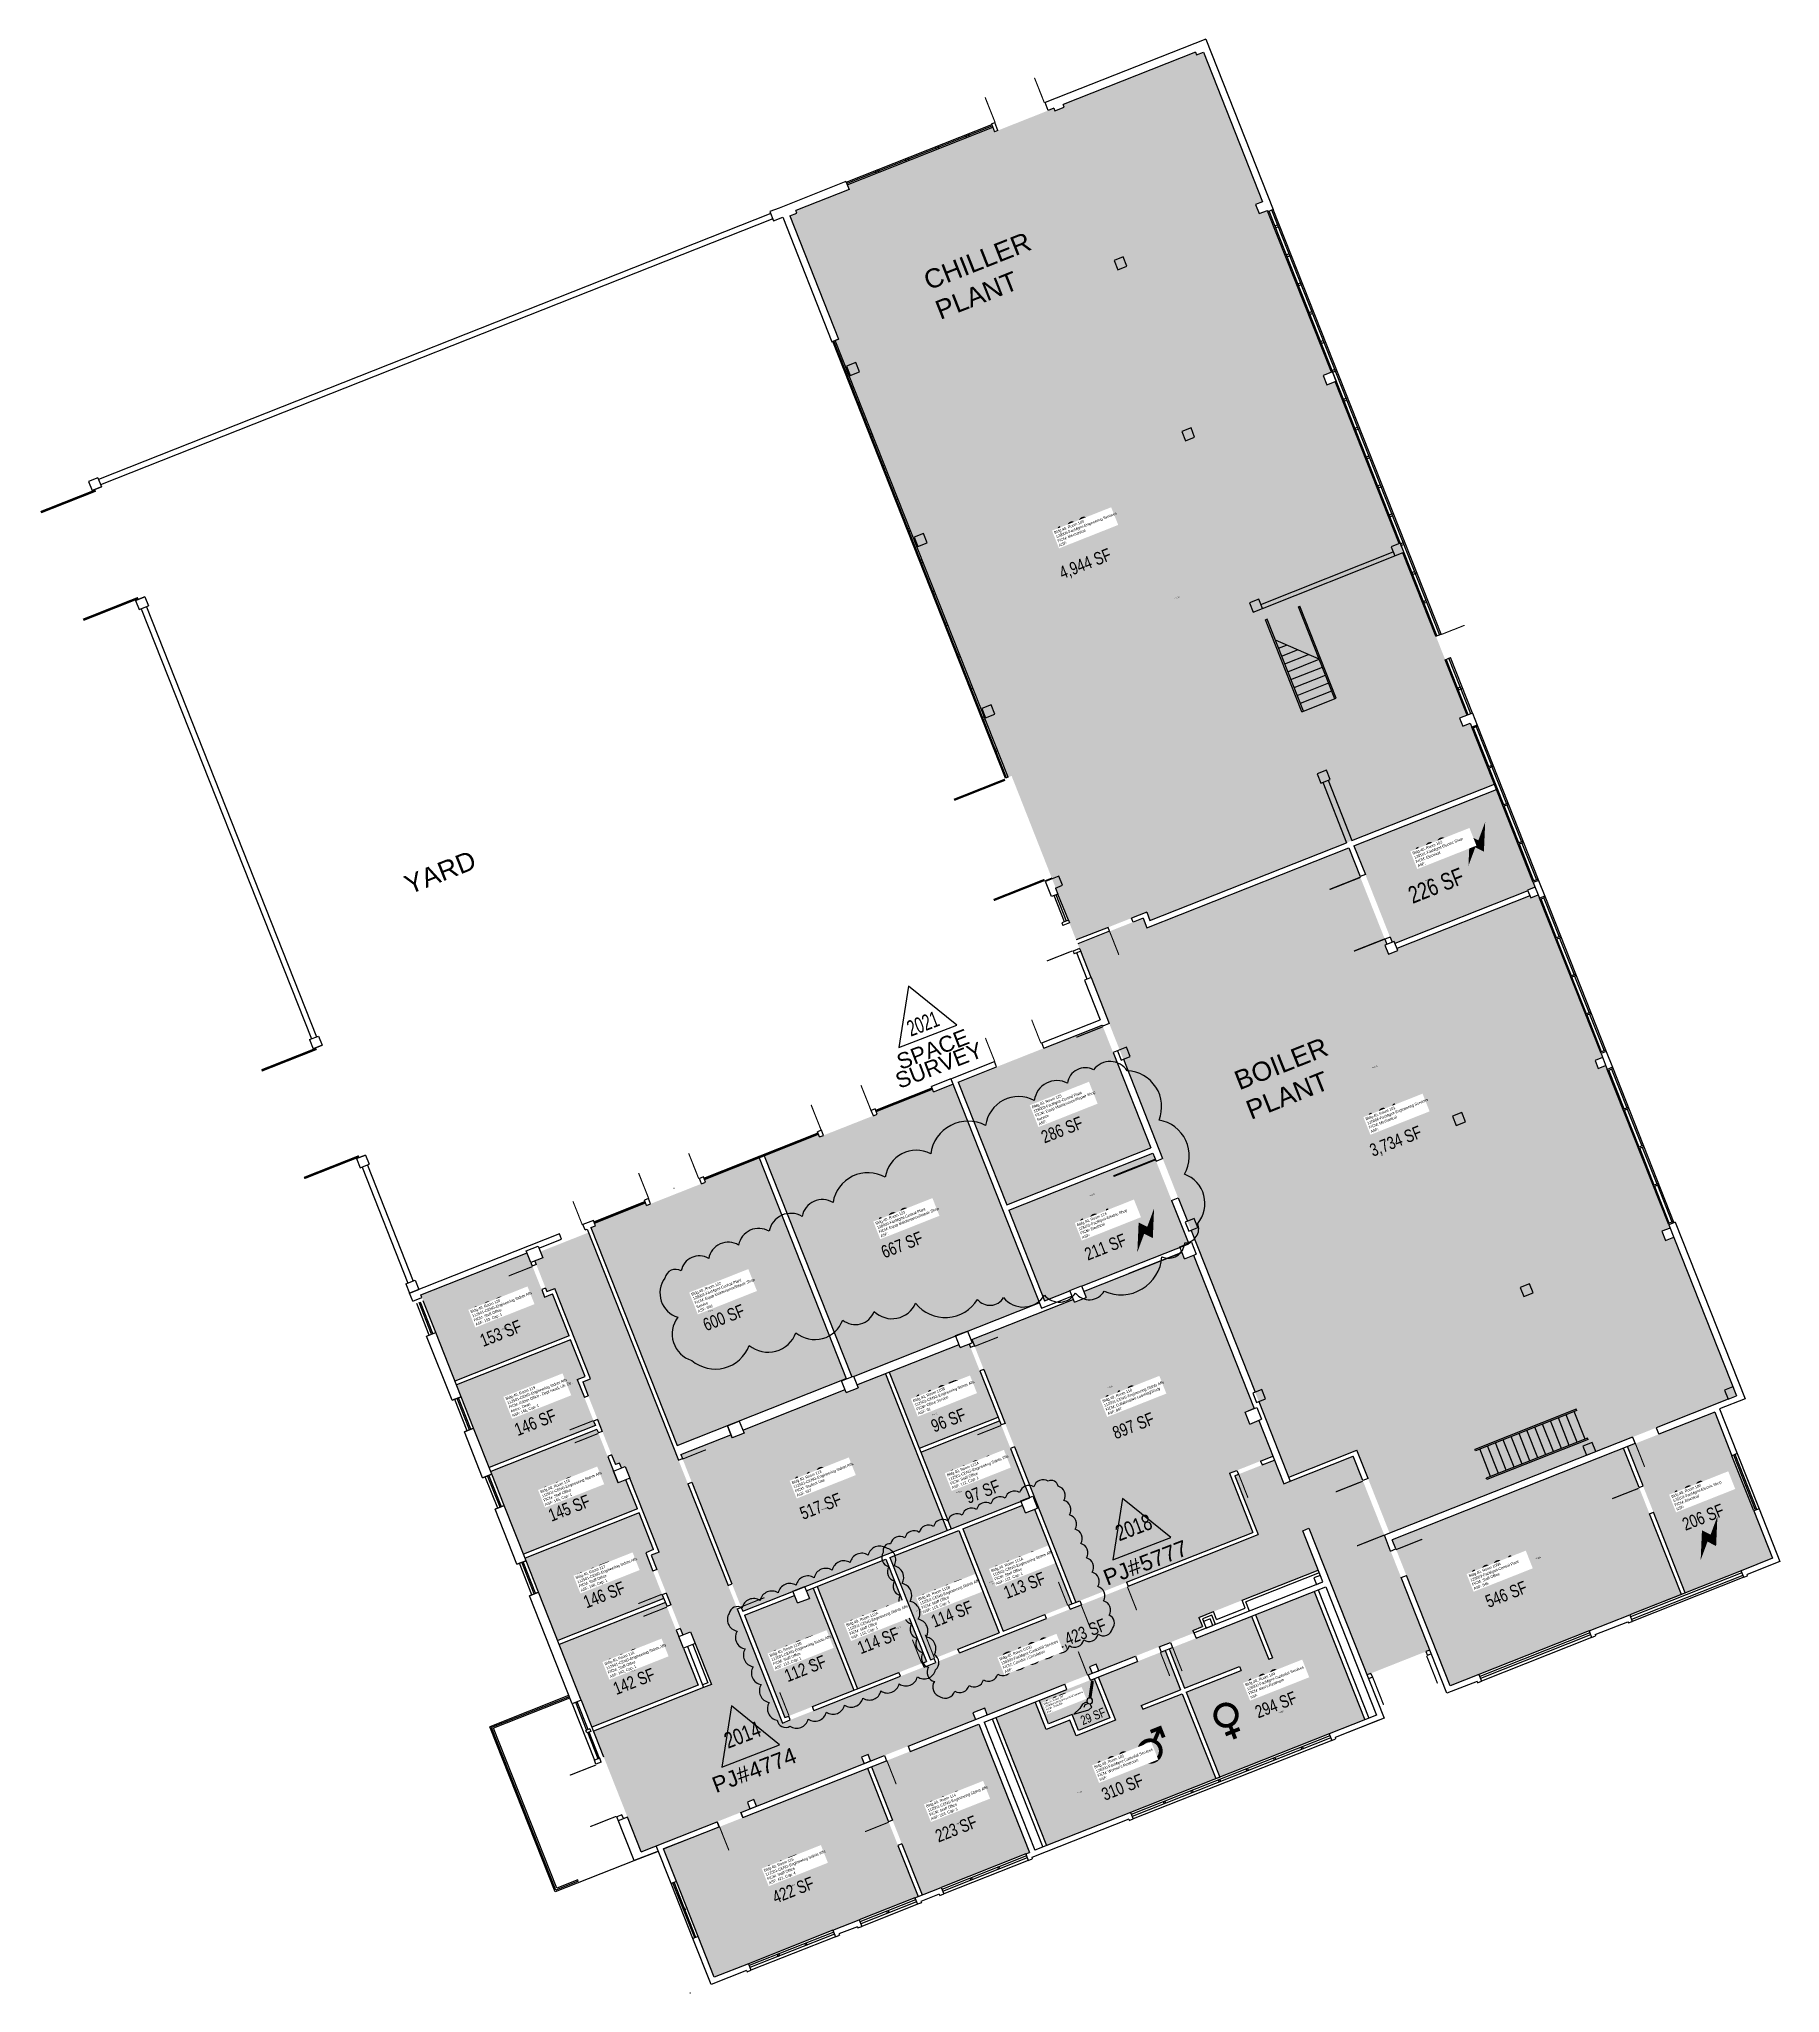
# Model space of a CAD drawing. Header units: inches. Extents: x 131918565 to 131921035, y 67963340 to 67966111.
import ezdxf
from ezdxf.enums import TextEntityAlignment as Align

# ---------------------------------------------------------------- set-up
doc = ezdxf.new("R2010")
doc.units = ezdxf.units.IN
doc.header["$LTSCALE"] = 10
doc.header["$MEASUREMENT"] = 0
doc.layers.get('0').update_dxf_attribs({"linetype": 'CONTINUOUS'})
for name, color, linetype in [('A-DOOR', 2, 'CONTINUOUS'), ('A-FLOR', 3, 'CONTINUOUS'), ('A-GLAZ', 1, 'CONTINUOUS'), ('A-IDEN-ICON', 4, 'CONTINUOUS'), ('A-IDEN-RNUM', 7, 'CONTINUOUS'), ('A-IDEN-SNUM', 4, 'CONTINUOUS'), ('A-IDEN-TEXT', 4, 'CONTINUOUS'), ('A-IDEN-VNUM', 4, 'CONTINUOUS'), ('A-WALL', 5, 'CONTINUOUS'), ('AREA-TEXT', 3, 'CONTINUOUS'), ('Rooms-Category-Color', 7, 'CONTINUOUS'), ('Rooms-College-Color', 7, 'CONTINUOUS'), ('Rooms-Department-Color', 7, 'CONTINUOUS'), ('Rooms-Division-Color', 7, 'CONTINUOUS'), ('Rooms-Information', 7, 'CONTINUOUS')]:
    doc.layers.add(name, color=color, linetype=linetype)
doc.layers.add('A-REV', color=1, linetype='CONTINUOUS', plot=False)
doc.styles.add('Annotative', font='arial.ttf')
doc.styles.add('Arial', font='arial.ttf')
doc.styles.add('CP_AREA', font='arial.ttf', dxfattribs={"height": 15})
doc.styles.add('CP_ROOMSNUMBER', font='arial.ttf', dxfattribs={"height": 1})
doc.styles.add('CP_ROOMVNUMBER', font='arial.ttf', dxfattribs={"width": 0.85, "height": 0.075})

# ---------------------------------------------------------------- blocks, each defined once
blk = doc.blocks.new('CPCUST')
at = {"color": 0, "linetype": 'ByBlock'}
for p, q in [((0.0171, -0.0639), (0.02, -0.0466)), ((0.0358, -0.0705), (0.0171, -0.0639)), ((0.0262, -0.0408), (0.0446, -0.0406)), ((0.0297, -0.0341), (0.0376, -0.0302)), ((0.1117, -0.0625), (0.0358, -0.0705)), ((0.0376, -0.0302), (0.0533, -0.0324)), ((0.0446, -0.0406), (0.0543, -0.0505)), ((0.0533, -0.0324), (0.0745, -0.0479)), ((0.0745, -0.0479), (0.1117, -0.0625))]:
    blk.add_line(p, q, dxfattribs=at)
at = {"color": 0, "linetype": 'ByBlock', "const_width": 0.0075}
blk.add_lwpolyline([(-0.0332, 0.0481, 1), (-0.0268, 0.0519, 1)], format="xyb", close=True, dxfattribs=at)
at = {"color": 0, "linetype": 'ByBlock', "const_width": 0.015}
blk.add_lwpolyline([(-0.03, 0.05), (0.01, -0.0193)], dxfattribs=at)
at = {"color": 0, "linetype": 'ByBlock'}
blk.add_circle((0.0158, -0.0313), 0.0141, dxfattribs=at)
blk = doc.blocks.new('CPMEN')
at = {"color": 0, "linetype": 'ByBlock', "const_width": 0.015}
blk.add_lwpolyline([(-0.0575, -0.02, 1), (0.0275, -0.02, 1)], format="xyb", close=True, dxfattribs=at)
for points in [[(0.055, 0.01), (0.055, 0.05), (0.015, 0.05)], [(0.0151, 0.0101), (0.055, 0.05)]]:
    blk.add_lwpolyline(points, dxfattribs=at)
blk = doc.blocks.new('CPWOMEN')
at = {"color": 0, "linetype": 'ByBlock', "const_width": 0.015}
blk.add_lwpolyline([(-0.0375, 0, 1), (0.0475, 0, 1)], format="xyb", close=True, dxfattribs=at)
for points in [[(-0.025, -0.07), (0.035, -0.07)], [(0.005, -0.04), (0.005, -0.1)]]:
    blk.add_lwpolyline(points, dxfattribs=at)
blk = doc.blocks.new('CPELECT')
at = {"color": 0, "linetype": 'ByBlock'}
blk.add_lwpolyline([(0.0623, 0.0629, 0, 0.03, 0), (0.0105, -0.0168, 0.03, 0.03, 0), (-0.0105, 0.0068, 0.03, 0, 0), (-0.0623, -0.0729, 0.03, 0, 0)], format="xyseb", dxfattribs=at)
blk = doc.blocks.new('ProjectRev')
at = {"transparency": 16777216}
blk.add_lwpolyline([(0, 0.122), (-0.1221, -0.0895), (0.1221, -0.0895)], close=True, dxfattribs=at)
at = {"transparency": 16777216, "insert": (-0.1798, -0.1151), "char_height": 0.0625, "attachment_point": 1, "style": 'Arial'}
blk.add_mtext_dynamic_manual_height_columns('PJ#', width=0.24749, gutter_width=0.3125, heights=[0], dxfattribs=at)
at = {"transparency": 16777216, "style": 'Arial', "width": 0.75}
blk.add_attdef('YEAR', text='', height=0.0625, dxfattribs=at).set_placement((0, 0), align=Align.MIDDLE_CENTER)
at = {"transparency": 16777216, "style": 'Arial'}
blk.add_attdef('PROJECT', text='', height=0.0625, dxfattribs=at).set_placement((-0.0276, -0.1151), align=Align.TOP_LEFT)
blk = doc.blocks.new('Space Revision')
at = {"layer": 'A-REV', "transparency": 16777216}
blk.add_lwpolyline([(0, 2.538), (-1.465, 0), (1.465, 0)], close=True, dxfattribs=at)
at = {"layer": 'A-REV', "transparency": 16777216, "insert": (0, -0.274), "char_height": 0.75, "attachment_point": 2, "line_spacing_factor": 0.65, "style": 'Arial'}
blk.add_mtext_dynamic_manual_height_columns('SPACE\\PSURVEY', width=1.2391, gutter_width=0.0182, heights=[0], dxfattribs=at)
at = {"layer": 'A-REV', "transparency": 16777216, "style": 'Arial', "width": 0.65}
blk.add_attdef('YEAR', text='', height=0.75, dxfattribs=at).set_placement((0, 0.646), align=Align.MIDDLE_CENTER)
at = {"layer": 'A-REV', "style": 'Arial', "flags": 1}
blk.add_attdef('UPDATES', text='', height=0.75, dxfattribs=at).set_placement((1.499, 1.084), align=Align.TOP_LEFT)

msp = doc.modelspace()

# ---------------------------------------------------------------- hatches: boundary and pattern name
at = {"layer": 'Rooms-Category-Color', "true_color": 0xadadad}
for points in [[(131919749.7, 67965544.9), (131919940.3, 67965064.2), (131919945, 67965066), (131920036.6, 67964833.3), (131920136.6, 67964872.9), (131920141.3, 67964861), (131920629.9, 67965054.3), (131920595.7, 67965140.8), (131920585, 67965136.5), (131920580.6, 67965147.7), (131920591.3, 67965151.9), (131920500, 67965382.5), (131920404, 67965625.2), (131920392.4, 67965620.6), (131920387.2, 67965633.7), (131920398.8, 67965638.3), (131920340, 67965787.1), (131920308, 67965867.9), (131920296.4, 67965863.3), (131920291.2, 67965876.4), (131920301, 67965880.2), (131920217.1, 67966092.2), (131920207.3, 67966088.3), (131920205.8, 67966092.1), (131920018.1, 67966017.9), (131920019.6, 67966014.1), (131920006.5, 67966008.9), (131920005, 67966012.7), (131919920.9, 67965979.4), (131919918.3, 67965985.9), (131919711.5, 67965904.1), (131919714.1, 67965897.6), (131919638.7, 67965867.7), (131919640.2, 67965863.9), (131919630.4, 67965860.1), (131919699.5, 67965685.3), (131919694.5, 67965683.3), (131919746.8, 67965552.3)], [(131920430.7, 67964966.8), (131920481.9, 67964837.3), (131920484.7, 67964830.2), (131920487.5, 67964831.3), (131920488.7, 67964828.5), (131920677.4, 67964903.2), (131920677, 67964904), (131920687.7, 67964908.3), (131920632.9, 67965046.8)], [(131920681.4, 67964892.9), (131920680.3, 67964895.7), (131920491.6, 67964821), (131920492.7, 67964818.2), (131920479.6, 67964813), (131920474.4, 67964826.1), (131920477.3, 67964827.2), (131920423.2, 67964963.9), (131920136.8, 67964850.5), (131920131.4, 67964864.3), (131920038.8, 67964827.7), (131920337.9, 67964072), (131920434.6, 67964110.2), (131920481.3, 67963992), (131920859.4, 67964141.6), (131920973.2, 67964186.7), (131920884.2, 67964411.7), (131920872.5, 67964407.1), (131920867.3, 67964420.2), (131920879, 67964424.8), (131920787.7, 67964655.4), (131920777.1, 67964651.2), (131920772.7, 67964662.3), (131920783.3, 67964666.5), (131920692.1, 67964897.1)], [(131919941, 67964450), (131919991.7, 67964321.7), (131920196.3, 67964402.6), (131920145.5, 67964530.9)], [(131920357.9, 67963995.5), (131920366.7, 67963999), (131920449, 67963791.1), (131920538.2, 67963826.4), (131920429.5, 67964101.2), (131920331, 67964062.2), (131920317.7, 67964095.7), (131920261.9, 67964073.6), (131920295, 67963990), (131919620, 67963722.9), (131919344.8, 67964418.4), (131919276.4, 67964391.3), (131919279.9, 67964382.4), (131919268.8, 67964378), (131919285.9, 67964334.8), (131919297.1, 67964339.2), (131919347.8, 67964210.9), (131919336.7, 67964206.5), (131919383, 67964089.3), (131919388.6, 67964091.6), (131919391.4, 67964084.6), (131919396.9, 67964086.8), (131919403.6, 67964070), (131919444.9, 67963965.4), (131919433.8, 67963961), (131919478.5, 67963848), (131919489.7, 67963852.4), (131919496.3, 67963835.7), (131919519.3, 67963777.6), (131919351.9, 67963711.4), (131919419.6, 67963540.3), (131919573.9, 67963601.4), (131919570.2, 67963610.7), (131919579.5, 67963614.4), (131919583.2, 67963605.1), (131919735.7, 67963665.4), (131919732, 67963674.7), (131919741.3, 67963678.4), (131919745, 67963669.1), (131919798.3, 67963690.2), (131919893.8, 67963728), (131919890.1, 67963737.3), (131919906.9, 67963743.9), (131919910.5, 67963734.6), (131920059.3, 67963793.4), (131920055.6, 67963802.7), (131920064.9, 67963806.4), (131920068.6, 67963797.1), (131920154.2, 67963831), (131920203.7, 67963850.6), (131920202.2, 67963854.3), (131920215.9, 67963859.7), (131920210.8, 67963872.7), (131920231.2, 67963880.8), (131920272.1, 67963897), (131920380, 67963939.7)], [(131920818.7, 67964114.8), (131920942.5, 67964163.7), (131921024.5, 67963956.5), (131920900.7, 67963907.5)], [(131920192.6, 67963766.6), (131920240.2, 67963646.2), (131920395.5, 67963707.6), (131920446.1, 67963727.6), (131920374.2, 67963909.4), (131920291.1, 67963876.5), (131920315.3, 67963815.1), (131920309.8, 67963812.9), (131920285.5, 67963874.3), (131920168.3, 67963827.9), (131920190.4, 67963772.1), (131920268.5, 67963803), (131920270.7, 67963797.5)], [(131920036.4, 67963704.7), (131920027.5, 67963727.1), (131919994.1, 67963713.8), (131919978.6, 67963752.9), (131919922.8, 67963730.8), (131919994.7, 67963549), (131920113.7, 67963596.1), (131920234.7, 67963644), (131920187, 67963764.4), (131920131.2, 67963742.3), (131920129, 67963747.9), (131920184.8, 67963769.9), (131920162.7, 67963825.7), (131920067.9, 67963788.2), (131920092.2, 67963726.8)], [(131919984.2, 67963755.1), (131919997.4, 67963721.6), (131920030.9, 67963734.9), (131920039.7, 67963712.5), (131920084.4, 67963730.2), (131920062.3, 67963786)]]:
    msp.add_hatch(color=253, dxfattribs=at).paths.add_polyline_path(points)
at = {"layer": 'Rooms-Category-Color', "true_color": 0xe3c5e1}
for points in [[(131919869.1, 67964631.7), (131919938, 67964457.5), (131920142.6, 67964538.4), (131920073.6, 67964712.6)], [(131919672.6, 67964554), (131919671.1, 67964557.7), (131919594.2, 67964527.2), (131919718.3, 67964213.5), (131919984.3, 67964318.7), (131919861.6, 67964628.7), (131919834.4, 67964618), (131919832.9, 67964621.7), (131919753, 67964590.1), (131919754.5, 67964586.3)], [(131919427.1, 67964456.8), (131919425.7, 67964460.6), (131919353.1, 67964431.9), (131919354.6, 67964428.1), (131919348.3, 67964425.6), (131919470.6, 67964116.6), (131919710.5, 67964211.5), (131919586.7, 67964524.3), (131919509.3, 67964493.7), (131919510.8, 67964489.9)]]:
    msp.add_hatch(color=254, dxfattribs=at).paths.add_polyline_path(points)
at = {"layer": 'Rooms-Category-Color', "true_color": 0xfa9ba3}
for points in [[(131919107, 67964330.2), (131919155.4, 67964207.9), (131919317.2, 67964272), (131919293.7, 67964331.5), (131919282.5, 67964327), (131919257.7, 67964389.8)], [(131919157.6, 67964202.3), (131919204, 67964085.2), (131919354.6, 67964144.8), (131919328.9, 67964209.9), (131919340.1, 67964214.3), (131919319.5, 67964266.4)], [(131919771.5, 67964220.5), (131919814.2, 67964112.6), (131919925.8, 67964156.8), (131919884.8, 67964260.4), (131919872.2, 67964255.4), (131919870.5, 67964259.7)], [(131919206.2, 67964079.6), (131919252.5, 67963962.4), (131919414.3, 67964026.5), (131919398, 67964067.8), (131919386.8, 67964063.4), (131919380.2, 67964080.1), (131919356.8, 67964139.2)], [(131919816.4, 67964107.1), (131919859.4, 67963998.3), (131919958.5, 67964037.5), (131919958.3, 67964037.9), (131919970.9, 67964042.8), (131919928, 67964151.2)], [(131920485, 67963982.8), (131920813.1, 67964112.6), (131920895.1, 67963905.3), (131920567, 67963775.5)], [(131919875.6, 67963998.2), (131919933, 67963853.2), (131920030.6, 67963891.8), (131919977.5, 67964026.1), (131919964.9, 67964021.1), (131919960.7, 67964031.9)], [(131919254.8, 67963956.9), (131919301.1, 67963839.7), (131919451.7, 67963899.3), (131919426, 67963964.4), (131919437.2, 67963968.8), (131919416.5, 67964020.9)], [(131919772.4, 67963957.4), (131919870, 67963996), (131919927.4, 67963850.9), (131919829.8, 67963812.3)], [(131919766.8, 67963955.2), (131919669.2, 67963916.5), (131919726.6, 67963771.5), (131919824.2, 67963810.1)], [(131919303, 67963834), (131919349.3, 67963716.8), (131919500, 67963776.4), (131919479.2, 67963828.9), (131919472.6, 67963845.7), (131919453.6, 67963893.6)], [(131919565.9, 67963875.7), (131919637.1, 67963903.8), (131919641.3, 67963893.1), (131919658.1, 67963899.7), (131919653.8, 67963910.5), (131919663.6, 67963914.3), (131919721, 67963769.3), (131919623.3, 67963730.6)], [(131919746.1, 67963660.9), (131919818, 67963479.1), (131919845, 67963489.8), (131919970.5, 67963539.5), (131919898.6, 67963721.2), (131919801.2, 67963682.7)], [(131919563.9, 67963588.8), (131919451.4, 67963544.3), (131919523.3, 67963362.5), (131919571.6, 67963381.6), (131919728.8, 67963443.8), (131919812.5, 67963476.9), (131919740.5, 67963658.7)]]:
    msp.add_hatch(color=241, dxfattribs=at).paths.add_polyline_path(points)
at = {"layer": 'Rooms-Category-Color', "true_color": 0xffe090}
msp.add_hatch(color=41, dxfattribs=at).paths.add_polyline_path([(131919888.6, 67964266.9), (131920036.2, 67963894), (131920287.3, 67963993.3), (131920254.1, 67964077), (131920315.5, 67964101.3), (131920295.5, 67964151.9), (131920282.9, 67964146.9), (131920279.6, 67964155.3), (131920276.3, 67964163.7), (131920288.9, 67964168.7), (131920202.8, 67964386.2), (131920190.2, 67964381.3), (131920186.7, 67964390.2), (131920047.2, 67964335), (131920050.7, 67964326.1), (131920034, 67964319.5), (131920032.3, 67964323.7)])
at = {"layer": 'Rooms-Category-Color', "true_color": 0xfbafa2}
msp.add_hatch(color=21, dxfattribs=at).paths.add_polyline_path([(131919563.7, 67964138.3), (131919565.4, 67964134), (131919548.6, 67964127.4), (131919546.9, 67964131.7), (131919475.8, 67964103.6), (131919563.7, 67963881.3), (131919634.9, 67963909.4), (131919634.7, 67963909.8), (131919651.4, 67963916.4), (131919651.6, 67963916), (131919853.8, 67963996.1), (131919765.9, 67964218.3), (131919725.5, 67964202.3), (131919727.2, 67964198.1), (131919710.4, 67964191.4), (131919708.7, 67964195.7)])
at = {"layer": 'Rooms-College-Color', "true_color": 0xadadad}
for points in [[(131919749.7, 67965544.9), (131919940.3, 67965064.2), (131919945, 67965066), (131920036.6, 67964833.3), (131920136.6, 67964872.9), (131920141.3, 67964861), (131920629.9, 67965054.3), (131920595.7, 67965140.8), (131920585, 67965136.5), (131920580.6, 67965147.7), (131920591.3, 67965151.9), (131920500, 67965382.5), (131920404, 67965625.2), (131920392.4, 67965620.6), (131920387.2, 67965633.7), (131920398.8, 67965638.3), (131920340, 67965787.1), (131920308, 67965867.9), (131920296.4, 67965863.3), (131920291.2, 67965876.4), (131920301, 67965880.2), (131920217.1, 67966092.2), (131920207.3, 67966088.3), (131920205.8, 67966092.1), (131920018.1, 67966017.9), (131920019.6, 67966014.1), (131920006.5, 67966008.9), (131920005, 67966012.7), (131919920.9, 67965979.4), (131919918.3, 67965985.9), (131919711.5, 67965904.1), (131919714.1, 67965897.6), (131919638.7, 67965867.7), (131919640.2, 67965863.9), (131919630.4, 67965860.1), (131919699.5, 67965685.3), (131919694.5, 67965683.3), (131919746.8, 67965552.3)], [(131920430.7, 67964966.8), (131920481.9, 67964837.3), (131920484.7, 67964830.2), (131920487.5, 67964831.3), (131920488.7, 67964828.5), (131920677.4, 67964903.2), (131920677, 67964904), (131920687.7, 67964908.3), (131920632.9, 67965046.8)], [(131920681.4, 67964892.9), (131920680.3, 67964895.7), (131920491.6, 67964821), (131920492.7, 67964818.2), (131920479.6, 67964813), (131920474.4, 67964826.1), (131920477.3, 67964827.2), (131920423.2, 67964963.9), (131920136.8, 67964850.5), (131920131.4, 67964864.3), (131920038.8, 67964827.7), (131920337.9, 67964072), (131920434.6, 67964110.2), (131920481.3, 67963992), (131920859.4, 67964141.6), (131920973.2, 67964186.7), (131920884.2, 67964411.7), (131920872.5, 67964407.1), (131920867.3, 67964420.2), (131920879, 67964424.8), (131920787.7, 67964655.4), (131920777.1, 67964651.2), (131920772.7, 67964662.3), (131920783.3, 67964666.5), (131920692.1, 67964897.1)], [(131919869.1, 67964631.7), (131919938, 67964457.5), (131920142.6, 67964538.4), (131920073.6, 67964712.6)], [(131919672.6, 67964554), (131919671.1, 67964557.7), (131919594.2, 67964527.2), (131919718.3, 67964213.5), (131919984.3, 67964318.7), (131919861.6, 67964628.7), (131919834.4, 67964618), (131919832.9, 67964621.7), (131919753, 67964590.1), (131919754.5, 67964586.3)], [(131919941, 67964450), (131919991.7, 67964321.7), (131920196.3, 67964402.6), (131920145.5, 67964530.9)], [(131920357.9, 67963995.5), (131920366.7, 67963999), (131920449, 67963791.1), (131920538.2, 67963826.4), (131920429.5, 67964101.2), (131920331, 67964062.2), (131920317.7, 67964095.7), (131920261.9, 67964073.6), (131920295, 67963990), (131919620, 67963722.9), (131919344.8, 67964418.4), (131919276.4, 67964391.3), (131919279.9, 67964382.4), (131919268.8, 67964378), (131919285.9, 67964334.8), (131919297.1, 67964339.2), (131919347.8, 67964210.9), (131919336.7, 67964206.5), (131919383, 67964089.3), (131919388.6, 67964091.6), (131919391.4, 67964084.6), (131919396.9, 67964086.8), (131919403.6, 67964070), (131919444.9, 67963965.4), (131919433.8, 67963961), (131919478.5, 67963848), (131919489.7, 67963852.4), (131919496.3, 67963835.7), (131919519.3, 67963777.6), (131919351.9, 67963711.4), (131919419.6, 67963540.3), (131919573.9, 67963601.4), (131919570.2, 67963610.7), (131919579.5, 67963614.4), (131919583.2, 67963605.1), (131919735.7, 67963665.4), (131919732, 67963674.7), (131919741.3, 67963678.4), (131919745, 67963669.1), (131919798.3, 67963690.2), (131919893.8, 67963728), (131919890.1, 67963737.3), (131919906.9, 67963743.9), (131919910.5, 67963734.6), (131920059.3, 67963793.4), (131920055.6, 67963802.7), (131920064.9, 67963806.4), (131920068.6, 67963797.1), (131920154.2, 67963831), (131920203.7, 67963850.6), (131920202.2, 67963854.3), (131920215.9, 67963859.7), (131920210.8, 67963872.7), (131920231.2, 67963880.8), (131920272.1, 67963897), (131920380, 67963939.7)], [(131920818.7, 67964114.8), (131920942.5, 67964163.7), (131921024.5, 67963956.5), (131920900.7, 67963907.5)], [(131920192.6, 67963766.6), (131920240.2, 67963646.2), (131920395.5, 67963707.6), (131920446.1, 67963727.6), (131920374.2, 67963909.4), (131920291.1, 67963876.5), (131920315.3, 67963815.1), (131920309.8, 67963812.9), (131920285.5, 67963874.3), (131920168.3, 67963827.9), (131920190.4, 67963772.1), (131920268.5, 67963803), (131920270.7, 67963797.5)], [(131920036.4, 67963704.7), (131920027.5, 67963727.1), (131919994.1, 67963713.8), (131919978.6, 67963752.9), (131919922.8, 67963730.8), (131919994.7, 67963549), (131920113.7, 67963596.1), (131920234.7, 67963644), (131920187, 67963764.4), (131920131.2, 67963742.3), (131920129, 67963747.9), (131920184.8, 67963769.9), (131920162.7, 67963825.7), (131920067.9, 67963788.2), (131920092.2, 67963726.8)], [(131919984.2, 67963755.1), (131919997.4, 67963721.6), (131920030.9, 67963734.9), (131920039.7, 67963712.5), (131920084.4, 67963730.2), (131920062.3, 67963786)]]:
    msp.add_hatch(color=253, dxfattribs=at).paths.add_polyline_path(points)
at = {"layer": 'Rooms-College-Color', "true_color": 0x80bc67}
for points in [[(131919427.1, 67964456.8), (131919425.7, 67964460.6), (131919353.1, 67964431.9), (131919354.6, 67964428.1), (131919348.3, 67964425.6), (131919470.6, 67964116.6), (131919710.5, 67964211.5), (131919586.7, 67964524.3), (131919509.3, 67964493.7), (131919510.8, 67964489.9)], [(131919107, 67964330.2), (131919155.4, 67964207.9), (131919317.2, 67964272), (131919293.7, 67964331.5), (131919282.5, 67964327), (131919257.7, 67964389.8)], [(131919888.6, 67964266.9), (131920036.2, 67963894), (131920287.3, 67963993.3), (131920254.1, 67964077), (131920315.5, 67964101.3), (131920295.5, 67964151.9), (131920282.9, 67964146.9), (131920279.6, 67964155.3), (131920276.3, 67964163.7), (131920288.9, 67964168.7), (131920202.8, 67964386.2), (131920190.2, 67964381.3), (131920186.7, 67964390.2), (131920047.2, 67964335), (131920050.7, 67964326.1), (131920034, 67964319.5), (131920032.3, 67964323.7)], [(131919157.6, 67964202.3), (131919204, 67964085.2), (131919354.6, 67964144.8), (131919328.9, 67964209.9), (131919340.1, 67964214.3), (131919319.5, 67964266.4)], [(131919771.5, 67964220.5), (131919814.2, 67964112.6), (131919925.8, 67964156.8), (131919884.8, 67964260.4), (131919872.2, 67964255.4), (131919870.5, 67964259.7)], [(131919563.7, 67964138.3), (131919565.4, 67964134), (131919548.6, 67964127.4), (131919546.9, 67964131.7), (131919475.8, 67964103.6), (131919563.7, 67963881.3), (131919634.9, 67963909.4), (131919634.7, 67963909.8), (131919651.4, 67963916.4), (131919651.6, 67963916), (131919853.8, 67963996.1), (131919765.9, 67964218.3), (131919725.5, 67964202.3), (131919727.2, 67964198.1), (131919710.4, 67964191.4), (131919708.7, 67964195.7)], [(131919206.2, 67964079.6), (131919252.5, 67963962.4), (131919414.3, 67964026.5), (131919398, 67964067.8), (131919386.8, 67964063.4), (131919380.2, 67964080.1), (131919356.8, 67964139.2)], [(131919816.4, 67964107.1), (131919859.4, 67963998.3), (131919958.5, 67964037.5), (131919958.3, 67964037.9), (131919970.9, 67964042.8), (131919928, 67964151.2)], [(131920485, 67963982.8), (131920813.1, 67964112.6), (131920895.1, 67963905.3), (131920567, 67963775.5)], [(131919875.6, 67963998.2), (131919933, 67963853.2), (131920030.6, 67963891.8), (131919977.5, 67964026.1), (131919964.9, 67964021.1), (131919960.7, 67964031.9)], [(131919254.8, 67963956.9), (131919301.1, 67963839.7), (131919451.7, 67963899.3), (131919426, 67963964.4), (131919437.2, 67963968.8), (131919416.5, 67964020.9)], [(131919772.4, 67963957.4), (131919870, 67963996), (131919927.4, 67963850.9), (131919829.8, 67963812.3)], [(131919766.8, 67963955.2), (131919669.2, 67963916.5), (131919726.6, 67963771.5), (131919824.2, 67963810.1)], [(131919303, 67963834), (131919349.3, 67963716.8), (131919500, 67963776.4), (131919479.2, 67963828.9), (131919472.6, 67963845.7), (131919453.6, 67963893.6)], [(131919565.9, 67963875.7), (131919637.1, 67963903.8), (131919641.3, 67963893.1), (131919658.1, 67963899.7), (131919653.8, 67963910.5), (131919663.6, 67963914.3), (131919721, 67963769.3), (131919623.3, 67963730.6)], [(131919746.1, 67963660.9), (131919818, 67963479.1), (131919845, 67963489.8), (131919970.5, 67963539.5), (131919898.6, 67963721.2), (131919801.2, 67963682.7)], [(131919563.9, 67963588.8), (131919451.4, 67963544.3), (131919523.3, 67963362.5), (131919571.6, 67963381.6), (131919728.8, 67963443.8), (131919812.5, 67963476.9), (131919740.5, 67963658.7)]]:
    msp.add_hatch(color=83, dxfattribs=at).paths.add_polyline_path(points)
at = {"layer": 'Rooms-Department-Color', "true_color": 0xacacac}
for points in [[(131919749.7, 67965544.9), (131919940.3, 67965064.2), (131919945, 67965066), (131920036.6, 67964833.3), (131920136.6, 67964872.9), (131920141.3, 67964861), (131920629.9, 67965054.3), (131920595.7, 67965140.8), (131920585, 67965136.5), (131920580.6, 67965147.7), (131920591.3, 67965151.9), (131920500, 67965382.5), (131920404, 67965625.2), (131920392.4, 67965620.6), (131920387.2, 67965633.7), (131920398.8, 67965638.3), (131920340, 67965787.1), (131920308, 67965867.9), (131920296.4, 67965863.3), (131920291.2, 67965876.4), (131920301, 67965880.2), (131920217.1, 67966092.2), (131920207.3, 67966088.3), (131920205.8, 67966092.1), (131920018.1, 67966017.9), (131920019.6, 67966014.1), (131920006.5, 67966008.9), (131920005, 67966012.7), (131919920.9, 67965979.4), (131919918.3, 67965985.9), (131919711.5, 67965904.1), (131919714.1, 67965897.6), (131919638.7, 67965867.7), (131919640.2, 67965863.9), (131919630.4, 67965860.1), (131919699.5, 67965685.3), (131919694.5, 67965683.3), (131919746.8, 67965552.3)], [(131920430.7, 67964966.8), (131920481.9, 67964837.3), (131920484.7, 67964830.2), (131920487.5, 67964831.3), (131920488.7, 67964828.5), (131920677.4, 67964903.2), (131920677, 67964904), (131920687.7, 67964908.3), (131920632.9, 67965046.8)], [(131920681.4, 67964892.9), (131920680.3, 67964895.7), (131920491.6, 67964821), (131920492.7, 67964818.2), (131920479.6, 67964813), (131920474.4, 67964826.1), (131920477.3, 67964827.2), (131920423.2, 67964963.9), (131920136.8, 67964850.5), (131920131.4, 67964864.3), (131920038.8, 67964827.7), (131920337.9, 67964072), (131920434.6, 67964110.2), (131920481.3, 67963992), (131920859.4, 67964141.6), (131920973.2, 67964186.7), (131920884.2, 67964411.7), (131920872.5, 67964407.1), (131920867.3, 67964420.2), (131920879, 67964424.8), (131920787.7, 67964655.4), (131920777.1, 67964651.2), (131920772.7, 67964662.3), (131920783.3, 67964666.5), (131920692.1, 67964897.1)], [(131919941, 67964450), (131919991.7, 67964321.7), (131920196.3, 67964402.6), (131920145.5, 67964530.9)], [(131920357.9, 67963995.5), (131920366.7, 67963999), (131920449, 67963791.1), (131920538.2, 67963826.4), (131920429.5, 67964101.2), (131920331, 67964062.2), (131920317.7, 67964095.7), (131920261.9, 67964073.6), (131920295, 67963990), (131919620, 67963722.9), (131919344.8, 67964418.4), (131919276.4, 67964391.3), (131919279.9, 67964382.4), (131919268.8, 67964378), (131919285.9, 67964334.8), (131919297.1, 67964339.2), (131919347.8, 67964210.9), (131919336.7, 67964206.5), (131919383, 67964089.3), (131919388.6, 67964091.6), (131919391.4, 67964084.6), (131919396.9, 67964086.8), (131919403.6, 67964070), (131919444.9, 67963965.4), (131919433.8, 67963961), (131919478.5, 67963848), (131919489.7, 67963852.4), (131919496.3, 67963835.7), (131919519.3, 67963777.6), (131919351.9, 67963711.4), (131919419.6, 67963540.3), (131919573.9, 67963601.4), (131919570.2, 67963610.7), (131919579.5, 67963614.4), (131919583.2, 67963605.1), (131919735.7, 67963665.4), (131919732, 67963674.7), (131919741.3, 67963678.4), (131919745, 67963669.1), (131919798.3, 67963690.2), (131919893.8, 67963728), (131919890.1, 67963737.3), (131919906.9, 67963743.9), (131919910.5, 67963734.6), (131920059.3, 67963793.4), (131920055.6, 67963802.7), (131920064.9, 67963806.4), (131920068.6, 67963797.1), (131920154.2, 67963831), (131920203.7, 67963850.6), (131920202.2, 67963854.3), (131920215.9, 67963859.7), (131920210.8, 67963872.7), (131920231.2, 67963880.8), (131920272.1, 67963897), (131920380, 67963939.7)], [(131920818.7, 67964114.8), (131920942.5, 67964163.7), (131921024.5, 67963956.5), (131920900.7, 67963907.5)], [(131920192.6, 67963766.6), (131920240.2, 67963646.2), (131920395.5, 67963707.6), (131920446.1, 67963727.6), (131920374.2, 67963909.4), (131920291.1, 67963876.5), (131920315.3, 67963815.1), (131920309.8, 67963812.9), (131920285.5, 67963874.3), (131920168.3, 67963827.9), (131920190.4, 67963772.1), (131920268.5, 67963803), (131920270.7, 67963797.5)], [(131920036.4, 67963704.7), (131920027.5, 67963727.1), (131919994.1, 67963713.8), (131919978.6, 67963752.9), (131919922.8, 67963730.8), (131919994.7, 67963549), (131920113.7, 67963596.1), (131920234.7, 67963644), (131920187, 67963764.4), (131920131.2, 67963742.3), (131920129, 67963747.9), (131920184.8, 67963769.9), (131920162.7, 67963825.7), (131920067.9, 67963788.2), (131920092.2, 67963726.8)], [(131919984.2, 67963755.1), (131919997.4, 67963721.6), (131920030.9, 67963734.9), (131920039.7, 67963712.5), (131920084.4, 67963730.2), (131920062.3, 67963786)]]:
    msp.add_hatch(color=253, dxfattribs=at).paths.add_polyline_path(points)
at = {"layer": 'Rooms-Department-Color', "true_color": 0x80bc67}
for points in [[(131919869.1, 67964631.7), (131919938, 67964457.5), (131920142.6, 67964538.4), (131920073.6, 67964712.6)], [(131919672.6, 67964554), (131919671.1, 67964557.7), (131919594.2, 67964527.2), (131919718.3, 67964213.5), (131919984.3, 67964318.7), (131919861.6, 67964628.7), (131919834.4, 67964618), (131919832.9, 67964621.7), (131919753, 67964590.1), (131919754.5, 67964586.3)], [(131919427.1, 67964456.8), (131919425.7, 67964460.6), (131919353.1, 67964431.9), (131919354.6, 67964428.1), (131919348.3, 67964425.6), (131919470.6, 67964116.6), (131919710.5, 67964211.5), (131919586.7, 67964524.3), (131919509.3, 67964493.7), (131919510.8, 67964489.9)], [(131920485, 67963982.8), (131920813.1, 67964112.6), (131920895.1, 67963905.3), (131920567, 67963775.5)]]:
    msp.add_hatch(color=83, dxfattribs=at).paths.add_polyline_path(points)
at = {"layer": 'Rooms-Department-Color', "true_color": 0x99d7b2}
for points in [[(131919107, 67964330.2), (131919155.4, 67964207.9), (131919317.2, 67964272), (131919293.7, 67964331.5), (131919282.5, 67964327), (131919257.7, 67964389.8)], [(131919888.6, 67964266.9), (131920036.2, 67963894), (131920287.3, 67963993.3), (131920254.1, 67964077), (131920315.5, 67964101.3), (131920295.5, 67964151.9), (131920282.9, 67964146.9), (131920279.6, 67964155.3), (131920276.3, 67964163.7), (131920288.9, 67964168.7), (131920202.8, 67964386.2), (131920190.2, 67964381.3), (131920186.7, 67964390.2), (131920047.2, 67964335), (131920050.7, 67964326.1), (131920034, 67964319.5), (131920032.3, 67964323.7)], [(131919157.6, 67964202.3), (131919204, 67964085.2), (131919354.6, 67964144.8), (131919328.9, 67964209.9), (131919340.1, 67964214.3), (131919319.5, 67964266.4)], [(131919771.5, 67964220.5), (131919814.2, 67964112.6), (131919925.8, 67964156.8), (131919884.8, 67964260.4), (131919872.2, 67964255.4), (131919870.5, 67964259.7)], [(131919563.7, 67964138.3), (131919565.4, 67964134), (131919548.6, 67964127.4), (131919546.9, 67964131.7), (131919475.8, 67964103.6), (131919563.7, 67963881.3), (131919634.9, 67963909.4), (131919634.7, 67963909.8), (131919651.4, 67963916.4), (131919651.6, 67963916), (131919853.8, 67963996.1), (131919765.9, 67964218.3), (131919725.5, 67964202.3), (131919727.2, 67964198.1), (131919710.4, 67964191.4), (131919708.7, 67964195.7)], [(131919206.2, 67964079.6), (131919252.5, 67963962.4), (131919414.3, 67964026.5), (131919398, 67964067.8), (131919386.8, 67964063.4), (131919380.2, 67964080.1), (131919356.8, 67964139.2)], [(131919816.4, 67964107.1), (131919859.4, 67963998.3), (131919958.5, 67964037.5), (131919958.3, 67964037.9), (131919970.9, 67964042.8), (131919928, 67964151.2)], [(131919875.6, 67963998.2), (131919933, 67963853.2), (131920030.6, 67963891.8), (131919977.5, 67964026.1), (131919964.9, 67964021.1), (131919960.7, 67964031.9)], [(131919254.8, 67963956.9), (131919301.1, 67963839.7), (131919451.7, 67963899.3), (131919426, 67963964.4), (131919437.2, 67963968.8), (131919416.5, 67964020.9)], [(131919772.4, 67963957.4), (131919870, 67963996), (131919927.4, 67963850.9), (131919829.8, 67963812.3)], [(131919766.8, 67963955.2), (131919669.2, 67963916.5), (131919726.6, 67963771.5), (131919824.2, 67963810.1)], [(131919303, 67963834), (131919349.3, 67963716.8), (131919500, 67963776.4), (131919479.2, 67963828.9), (131919472.6, 67963845.7), (131919453.6, 67963893.6)], [(131919565.9, 67963875.7), (131919637.1, 67963903.8), (131919641.3, 67963893.1), (131919658.1, 67963899.7), (131919653.8, 67963910.5), (131919663.6, 67963914.3), (131919721, 67963769.3), (131919623.3, 67963730.6)], [(131919746.1, 67963660.9), (131919818, 67963479.1), (131919845, 67963489.8), (131919970.5, 67963539.5), (131919898.6, 67963721.2), (131919801.2, 67963682.7)], [(131919563.9, 67963588.8), (131919451.4, 67963544.3), (131919523.3, 67963362.5), (131919571.6, 67963381.6), (131919728.8, 67963443.8), (131919812.5, 67963476.9), (131919740.5, 67963658.7)]]:
    msp.add_hatch(color=253, dxfattribs=at).paths.add_polyline_path(points)
at = {"layer": 'Rooms-Division-Color', "true_color": 0xadadad}
for points in [[(131919749.7, 67965544.9), (131919940.3, 67965064.2), (131919945, 67965066), (131920036.6, 67964833.3), (131920136.6, 67964872.9), (131920141.3, 67964861), (131920629.9, 67965054.3), (131920595.7, 67965140.8), (131920585, 67965136.5), (131920580.6, 67965147.7), (131920591.3, 67965151.9), (131920500, 67965382.5), (131920404, 67965625.2), (131920392.4, 67965620.6), (131920387.2, 67965633.7), (131920398.8, 67965638.3), (131920340, 67965787.1), (131920308, 67965867.9), (131920296.4, 67965863.3), (131920291.2, 67965876.4), (131920301, 67965880.2), (131920217.1, 67966092.2), (131920207.3, 67966088.3), (131920205.8, 67966092.1), (131920018.1, 67966017.9), (131920019.6, 67966014.1), (131920006.5, 67966008.9), (131920005, 67966012.7), (131919920.9, 67965979.4), (131919918.3, 67965985.9), (131919711.5, 67965904.1), (131919714.1, 67965897.6), (131919638.7, 67965867.7), (131919640.2, 67965863.9), (131919630.4, 67965860.1), (131919699.5, 67965685.3), (131919694.5, 67965683.3), (131919746.8, 67965552.3)], [(131920430.7, 67964966.8), (131920481.9, 67964837.3), (131920484.7, 67964830.2), (131920487.5, 67964831.3), (131920488.7, 67964828.5), (131920677.4, 67964903.2), (131920677, 67964904), (131920687.7, 67964908.3), (131920632.9, 67965046.8)], [(131920681.4, 67964892.9), (131920680.3, 67964895.7), (131920491.6, 67964821), (131920492.7, 67964818.2), (131920479.6, 67964813), (131920474.4, 67964826.1), (131920477.3, 67964827.2), (131920423.2, 67964963.9), (131920136.8, 67964850.5), (131920131.4, 67964864.3), (131920038.8, 67964827.7), (131920337.9, 67964072), (131920434.6, 67964110.2), (131920481.3, 67963992), (131920859.4, 67964141.6), (131920973.2, 67964186.7), (131920884.2, 67964411.7), (131920872.5, 67964407.1), (131920867.3, 67964420.2), (131920879, 67964424.8), (131920787.7, 67964655.4), (131920777.1, 67964651.2), (131920772.7, 67964662.3), (131920783.3, 67964666.5), (131920692.1, 67964897.1)], [(131919941, 67964450), (131919991.7, 67964321.7), (131920196.3, 67964402.6), (131920145.5, 67964530.9)], [(131920357.9, 67963995.5), (131920366.7, 67963999), (131920449, 67963791.1), (131920538.2, 67963826.4), (131920429.5, 67964101.2), (131920331, 67964062.2), (131920317.7, 67964095.7), (131920261.9, 67964073.6), (131920295, 67963990), (131919620, 67963722.9), (131919344.8, 67964418.4), (131919276.4, 67964391.3), (131919279.9, 67964382.4), (131919268.8, 67964378), (131919285.9, 67964334.8), (131919297.1, 67964339.2), (131919347.8, 67964210.9), (131919336.7, 67964206.5), (131919383, 67964089.3), (131919388.6, 67964091.6), (131919391.4, 67964084.6), (131919396.9, 67964086.8), (131919403.6, 67964070), (131919444.9, 67963965.4), (131919433.8, 67963961), (131919478.5, 67963848), (131919489.7, 67963852.4), (131919496.3, 67963835.7), (131919519.3, 67963777.6), (131919351.9, 67963711.4), (131919419.6, 67963540.3), (131919573.9, 67963601.4), (131919570.2, 67963610.7), (131919579.5, 67963614.4), (131919583.2, 67963605.1), (131919735.7, 67963665.4), (131919732, 67963674.7), (131919741.3, 67963678.4), (131919745, 67963669.1), (131919798.3, 67963690.2), (131919893.8, 67963728), (131919890.1, 67963737.3), (131919906.9, 67963743.9), (131919910.5, 67963734.6), (131920059.3, 67963793.4), (131920055.6, 67963802.7), (131920064.9, 67963806.4), (131920068.6, 67963797.1), (131920154.2, 67963831), (131920203.7, 67963850.6), (131920202.2, 67963854.3), (131920215.9, 67963859.7), (131920210.8, 67963872.7), (131920231.2, 67963880.8), (131920272.1, 67963897), (131920380, 67963939.7)], [(131920818.7, 67964114.8), (131920942.5, 67964163.7), (131921024.5, 67963956.5), (131920900.7, 67963907.5)], [(131920192.6, 67963766.6), (131920240.2, 67963646.2), (131920395.5, 67963707.6), (131920446.1, 67963727.6), (131920374.2, 67963909.4), (131920291.1, 67963876.5), (131920315.3, 67963815.1), (131920309.8, 67963812.9), (131920285.5, 67963874.3), (131920168.3, 67963827.9), (131920190.4, 67963772.1), (131920268.5, 67963803), (131920270.7, 67963797.5)], [(131920036.4, 67963704.7), (131920027.5, 67963727.1), (131919994.1, 67963713.8), (131919978.6, 67963752.9), (131919922.8, 67963730.8), (131919994.7, 67963549), (131920113.7, 67963596.1), (131920234.7, 67963644), (131920187, 67963764.4), (131920131.2, 67963742.3), (131920129, 67963747.9), (131920184.8, 67963769.9), (131920162.7, 67963825.7), (131920067.9, 67963788.2), (131920092.2, 67963726.8)], [(131919984.2, 67963755.1), (131919997.4, 67963721.6), (131920030.9, 67963734.9), (131920039.7, 67963712.5), (131920084.4, 67963730.2), (131920062.3, 67963786)]]:
    msp.add_hatch(color=253, dxfattribs=at).paths.add_polyline_path(points)
at = {"layer": 'Rooms-Division-Color', "true_color": 0x80bc67}
for points in [[(131919869.1, 67964631.7), (131919938, 67964457.5), (131920142.6, 67964538.4), (131920073.6, 67964712.6)], [(131919672.6, 67964554), (131919671.1, 67964557.7), (131919594.2, 67964527.2), (131919718.3, 67964213.5), (131919984.3, 67964318.7), (131919861.6, 67964628.7), (131919834.4, 67964618), (131919832.9, 67964621.7), (131919753, 67964590.1), (131919754.5, 67964586.3)], [(131919427.1, 67964456.8), (131919425.7, 67964460.6), (131919353.1, 67964431.9), (131919354.6, 67964428.1), (131919348.3, 67964425.6), (131919470.6, 67964116.6), (131919710.5, 67964211.5), (131919586.7, 67964524.3), (131919509.3, 67964493.7), (131919510.8, 67964489.9)], [(131920485, 67963982.8), (131920813.1, 67964112.6), (131920895.1, 67963905.3), (131920567, 67963775.5)]]:
    msp.add_hatch(color=83, dxfattribs=at).paths.add_polyline_path(points)
at = {"layer": 'Rooms-Division-Color', "true_color": 0x99d7b2}
for points in [[(131919107, 67964330.2), (131919155.4, 67964207.9), (131919317.2, 67964272), (131919293.7, 67964331.5), (131919282.5, 67964327), (131919257.7, 67964389.8)], [(131919888.6, 67964266.9), (131920036.2, 67963894), (131920287.3, 67963993.3), (131920254.1, 67964077), (131920315.5, 67964101.3), (131920295.5, 67964151.9), (131920282.9, 67964146.9), (131920279.6, 67964155.3), (131920276.3, 67964163.7), (131920288.9, 67964168.7), (131920202.8, 67964386.2), (131920190.2, 67964381.3), (131920186.7, 67964390.2), (131920047.2, 67964335), (131920050.7, 67964326.1), (131920034, 67964319.5), (131920032.3, 67964323.7)], [(131919157.6, 67964202.3), (131919204, 67964085.2), (131919354.6, 67964144.8), (131919328.9, 67964209.9), (131919340.1, 67964214.3), (131919319.5, 67964266.4)], [(131919771.5, 67964220.5), (131919814.2, 67964112.6), (131919925.8, 67964156.8), (131919884.8, 67964260.4), (131919872.2, 67964255.4), (131919870.5, 67964259.7)], [(131919563.7, 67964138.3), (131919565.4, 67964134), (131919548.6, 67964127.4), (131919546.9, 67964131.7), (131919475.8, 67964103.6), (131919563.7, 67963881.3), (131919634.9, 67963909.4), (131919634.7, 67963909.8), (131919651.4, 67963916.4), (131919651.6, 67963916), (131919853.8, 67963996.1), (131919765.9, 67964218.3), (131919725.5, 67964202.3), (131919727.2, 67964198.1), (131919710.4, 67964191.4), (131919708.7, 67964195.7)], [(131919206.2, 67964079.6), (131919252.5, 67963962.4), (131919414.3, 67964026.5), (131919398, 67964067.8), (131919386.8, 67964063.4), (131919380.2, 67964080.1), (131919356.8, 67964139.2)], [(131919816.4, 67964107.1), (131919859.4, 67963998.3), (131919958.5, 67964037.5), (131919958.3, 67964037.9), (131919970.9, 67964042.8), (131919928, 67964151.2)], [(131919875.6, 67963998.2), (131919933, 67963853.2), (131920030.6, 67963891.8), (131919977.5, 67964026.1), (131919964.9, 67964021.1), (131919960.7, 67964031.9)], [(131919254.8, 67963956.9), (131919301.1, 67963839.7), (131919451.7, 67963899.3), (131919426, 67963964.4), (131919437.2, 67963968.8), (131919416.5, 67964020.9)], [(131919772.4, 67963957.4), (131919870, 67963996), (131919927.4, 67963850.9), (131919829.8, 67963812.3)], [(131919766.8, 67963955.2), (131919669.2, 67963916.5), (131919726.6, 67963771.5), (131919824.2, 67963810.1)], [(131919303, 67963834), (131919349.3, 67963716.8), (131919500, 67963776.4), (131919479.2, 67963828.9), (131919472.6, 67963845.7), (131919453.6, 67963893.6)], [(131919565.9, 67963875.7), (131919637.1, 67963903.8), (131919641.3, 67963893.1), (131919658.1, 67963899.7), (131919653.8, 67963910.5), (131919663.6, 67963914.3), (131919721, 67963769.3), (131919623.3, 67963730.6)], [(131919746.1, 67963660.9), (131919818, 67963479.1), (131919845, 67963489.8), (131919970.5, 67963539.5), (131919898.6, 67963721.2), (131919801.2, 67963682.7)], [(131919563.9, 67963588.8), (131919451.4, 67963544.3), (131919523.3, 67963362.5), (131919571.6, 67963381.6), (131919728.8, 67963443.8), (131919812.5, 67963476.9), (131919740.5, 67963658.7)]]:
    msp.add_hatch(color=253, dxfattribs=at).paths.add_polyline_path(points)

# ---------------------------------------------------------------- linework, layer by layer
at = {"layer": 'A-DOOR'}
for points in [[(131919991.6, 67966020.3, 1.6, 1.6, 0), (131919977.4, 67966056, 0, 0, 0), (131919978.2, 67966056.3, 0, 0, 0.414214), (131919956.6, 67966006.4, 0, 0, 0.414214)], [(131919921.6, 67965992.6, 1.6, 1.6, 0), (131919907.4, 67966028.3, 0, 0, 0), (131919906.7, 67966028, 0, 0, -0.414214), (131919956.6, 67966006.4, 0, 0, -0.414214)], [(131918645.7, 67965470.7, 3.49, 3.49, 0), (131918567.8, 67965439.9, 0, 0, 0), (131918567.1, 67965441.5, 0, 0, 0.414214), (131918675.9, 67965394.4, 0, 0, 0.414214)], [(131918706, 67965318.2, 3.49, 3.49, 0), (131918628.1, 67965287.3, 0, 0, 0), (131918628.8, 67965285.7, 0, 0, -0.414214), (131918675.9, 67965394.4, 0, 0, -0.414214)], [(131920554.2, 67965266.4, 1.5, 1.5, 0), (131920587.7, 67965279.6, 0, 0, 0), (131920587.4, 67965280.3, 0, 0, -0.414214), (131920567.2, 67965233.6, 0, 0, -0.414214)], [(131919935.6, 67965060.6, 3.24, 3.24, 0), (131919863.4, 67965032, 0, 0, 0), (131919862.8, 67965033.5, 0, 0, 0.414214), (131919963.6, 67964989.8, 0, 0, 0.414214)], [(131919991.8, 67964918.5, 3.24, 3.24, 0), (131919919.6, 67964889.9, 0, 0, 0), (131919920.2, 67964888.4, 0, 0, -0.414214), (131919963.8, 67964989.2, 0, 0, -0.414214)], [(131920440, 67964922.3, 1.97, 1.97, 0), (131920396.1, 67964904.9, 0, 0, 0), (131920395.8, 67964905.8, 0, 0, 0.414214), (131920457, 67964879.3, 0, 0, 0.414214)], [(131920084, 67964845.6, 1.5, 1.5, 0), (131920097.2, 67964812.1, 0, 0, 0), (131920096.6, 67964811.8, 0, 0, 0.414214), (131920117.8, 67964858.1, 0, 0, 0.414214)], [(131920474.6, 67964834.8, 1.97, 1.97, 0), (131920430.7, 67964817.5, 0, 0, 0), (131920431.1, 67964816.6, 0, 0, -0.414214), (131920457.6, 67964877.8, 0, 0, -0.414214)], [(131920031.5, 67964817.9, 1.64, 1.64, 0), (131919995, 67964803.5, 0, 0, 0), (131919995.3, 67964802.7, 0, 0, -0.414214), (131920017.4, 67964853.8, 0, 0, -0.414214)], [(131919986.6, 67964686.8, 1.5, 1.5, 0), (131919973.4, 67964720.3, 0, 0, 0), (131919974.1, 67964720.6, 0, 0, 0.414214), (131919953.9, 67964673.9, 0, 0, 0.414214)], [(131919921.1, 67964660.9, 1.5, 1.5, 0), (131919907.8, 67964694.4, 0, 0, 0), (131919907.1, 67964694.1, 0, 0, -0.414214), (131919953.9, 67964673.9, 0, 0, -0.414214)], [(131920074.2, 67964710.1, 1.67, 1.67, 0), (131920036.8, 67964695.3, 0, 0, 0), (131920036.5, 67964696.1, 0, 0, 0.414214), (131920088.7, 67964673.5, 0, 0, 0.414214)], [(131918958.9, 67964679, 3.49, 3.49, 0), (131918881, 67964648.2, 0, 0, 0), (131918880.4, 67964649.9, 0, 0, 0.414214), (131918989.1, 67964602.8, 0, 0, 0.414214)], [(131919745.6, 67964591.5, 1.61, 1.61, 0), (131919731.3, 67964627.4, 0, 0, 0), (131919732.1, 67964627.7, 0, 0, 0.414214), (131919710.3, 67964577.5, 0, 0, 0.414214)], [(131919019.3, 67964526.5, 3.49, 3.49, 0), (131918941.4, 67964495.7, 0, 0, 0), (131918942, 67964494.1, 0, 0, -0.414214), (131918989.1, 67964602.8, 0, 0, -0.414214)], [(131919674.9, 67964563.5, 1.61, 1.61, 0), (131919660.6, 67964599.5, 0, 0, 0), (131919659.9, 67964599.2, 0, 0, -0.414214), (131919710.1, 67964577.4, 0, 0, -0.414214)], [(131919501.2, 67964494.8, 1.62, 1.62, 0), (131919486.9, 67964530.8, 0, 0, 0), (131919487.7, 67964531.1, 0, 0, 0.414214), (131919465.9, 67964480.8, 0, 0, 0.414214)], [(131919430.2, 67964466.7, 1.62, 1.62, 0), (131919415.9, 67964502.7, 0, 0, 0), (131919415.1, 67964502.4, 0, 0, -0.414214), (131919465.4, 67964480.6, 0, 0, -0.414214)], [(131920148.6, 67964521.8, 2.65, 2.65, 0), (131920089.4, 67964498.3, 0, 0, 0), (131920088.9, 67964499.6, 0, 0, 0.414214), (131920171.5, 67964463.8, 0, 0, 0.414214)], [(131919336, 67964429.4, 1.5, 1.5, 0), (131919322.7, 67964462.9, 0, 0, 0), (131919323.4, 67964463.1, 0, 0, 0.414214), (131919303.2, 67964416.4, 0, 0, 0.414214)], [(131919265.1, 67964370.1, 1.5, 1.5, 0), (131919231.6, 67964356.9, 0, 0, 0), (131919231.3, 67964357.6, 0, 0, 0.414214), (131919278, 67964337.3, 0, 0, 0.414214)], [(131919892.2, 67964256.9, 1.5, 1.5, 0), (131919925.7, 67964270.1, 0, 0, 0), (131919925.4, 67964270.8, 0, 0, -0.414214), (131919905.2, 67964224.1, 0, 0, -0.414214)], [(131919351.5, 67964151.6, 1.5, 1.5, 0), (131919318, 67964138.4, 0, 0, 0), (131919318.3, 67964137.7, 0, 0, -0.414214), (131919338.5, 67964184.4, 0, 0, -0.414214)], [(131919930.1, 67964144.8, 1.5, 1.5, 0), (131919896.6, 67964131.6, 0, 0, 0), (131919896.3, 67964132.3, 0, 0, 0.414214), (131919943.1, 67964112, 0, 0, 0.414214)], [(131919358.7, 67964133.5, 1.5, 1.5, 0), (131919325.2, 67964120.2, 0, 0, 0), (131919324.9, 67964120.9, 0, 0, 0.414214), (131919371.6, 67964100.7, 0, 0, 0.414214)], [(131919477.9, 67964097.1, 1.5, 1.5, 0), (131919511.4, 67964110.4, 0, 0, 0), (131919511.1, 67964111.1, 0, 0, -0.414214), (131919490.9, 67964064.4, 0, 0, -0.414214)], [(131920829.7, 67964119.7, 1.5, 1.5, 0), (131920843, 67964086.2, 0, 0, 0), (131920842.3, 67964085.9, 0, 0, 0.414214), (131920862.5, 67964132.6, 0, 0, 0.414214)], [(131920267.1, 67964075.7, 1.5, 1.5, 0), (131920280.4, 67964042.2, 0, 0, 0), (131920279.7, 67964042, 0, 0, 0.414214), (131920299.9, 67964088.7, 0, 0, 0.414214)], [(131920443.1, 67964065.8, 1.72, 1.72, 0), (131920404.7, 67964050.6, 0, 0, 0), (131920404.4, 67964051.4, 0, 0, 0.414214), (131920458, 67964028.2, 0, 0, 0.414214)], [(131920834.4, 67964055.7, 1.67, 1.67, 0), (131920797, 67964041, 0, 0, 0), (131920796.7, 67964041.7, 0, 0, 0.414214), (131920848.9, 67964019.1, 0, 0, 0.414214)], [(131920473.4, 67963989.3, 1.72, 1.72, 0), (131920435, 67963974.1, 0, 0, 0), (131920435.3, 67963973.3, 0, 0, -0.414214), (131920458.5, 67964026.9, 0, 0, -0.414214)], [(131920490.2, 67963968.7, 1.67, 1.67, 0), (131920527.5, 67963983.5, 0, 0, 0), (131920527.2, 67963984.3, 0, 0, -0.414214), (131920504.6, 67963932.1, 0, 0, -0.414214)], [(131919448.9, 67963905.4, 1.5, 1.5, 0), (131919415.4, 67963892.2, 0, 0, 0), (131919415.7, 67963891.5, 0, 0, -0.414214), (131919435.9, 67963938.2, 0, 0, -0.414214)], [(131919560.9, 67963887.4, 1.5, 1.5, 0), (131919594.4, 67963900.7, 0, 0, 0), (131919594.6, 67963900, 0, 0, 0.414214), (131919547.9, 67963920.2, 0, 0, 0.414214)], [(131920024.7, 67963889.4, 1.5, 1.5, 0), (131920011.4, 67963922.9, 0, 0, 0), (131920012.1, 67963923.2, 0, 0, 0.414214), (131919991.9, 67963876.5, 0, 0, 0.414214)], [(131920109.2, 67963916.4, 1.5, 1.5, 0), (131920122.4, 67963882.9, 0, 0, 0), (131920123.1, 67963883.2, 0, 0, -0.414214), (131920076.4, 67963903.5, 0, 0, -0.414214)], [(131920043.6, 67963890.5, 1.5, 1.5, 0), (131920056.9, 67963857, 0, 0, 0), (131920056.2, 67963856.7, 0, 0, 0.414214), (131920076.4, 67963903.5, 0, 0, 0.414214)], [(131919456.1, 67963887.3, 1.5, 1.5, 0), (131919422.6, 67963874.1, 0, 0, 0), (131919422.3, 67963874.8, 0, 0, 0.414214), (131919469, 67963854.5, 0, 0, 0.414214)], [(131919817.5, 67963807.5, 1.5, 1.5, 0), (131919804.3, 67963841, 0, 0, 0), (131919805, 67963841.2, 0, 0, 0.414214), (131919784.8, 67963794.5, 0, 0, 0.414214)], [(131919835.7, 67963814.7, 1.5, 1.5, 0), (131919822.4, 67963848.1, 0, 0, 0), (131919821.7, 67963847.9, 0, 0, -0.414214), (131919868.5, 67963827.6, 0, 0, -0.414214)], [(131920173.5, 67963830, 1.5, 1.5, 0), (131920186.8, 67963796.5, 0, 0, 0), (131920186.1, 67963796.2, 0, 0, 0.414214), (131920206.3, 67963843, 0, 0, 0.414214)], [(131920052.7, 67963790.8, 1.5, 1.5, 0), (131920039.5, 67963824.3, 0, 0, 0), (131920040.2, 67963824.6, 0, 0, 0.414214), (131920019.9, 67963777.9, 0, 0, 0.414214)], [(131920156.1, 67963823.1, 1.5, 1.5, 0), (131920169.3, 67963789.6, 0, 0, 0), (131920170, 67963789.9, 0, 0, -0.414214), (131920123.3, 67963810.1, 0, 0, -0.414214)], [(131920533.7, 67963818.2, 1.75, 1.75, 0), (131920549.2, 67963779, 0, 0, 0), (131920550, 67963779.3, 0, 0, -0.414214), (131920495.3, 67963803, 0, 0, -0.414214)], [(131920457.2, 67963787.9, 1.75, 1.75, 0), (131920472.7, 67963748.7, 0, 0, 0), (131920471.9, 67963748.4, 0, 0, 0.414214), (131920495.6, 67963803.1, 0, 0, 0.414214)], [(131919629.3, 67963733, 1.5, 1.5, 0), (131919616, 67963766.5, 0, 0, 0), (131919615.3, 67963766.2, 0, 0, -0.414214), (131919662, 67963746, 0, 0, -0.414214)], [(131919768.1, 67963669.6, 1.5, 1.5, 0), (131919781.3, 67963636.1, 0, 0, 0), (131919780.6, 67963635.8, 0, 0, 0.414214), (131919800.8, 67963682.5, 0, 0, 0.414214)], [(131919355.4, 67963663.4, 1.66, 1.66, 0), (131919318.3, 67963648.8, 0, 0, 0), (131919318, 67963649.5, 0, 0, 0.414214), (131919369.8, 67963627.1, 0, 0, 0.414214)], [(131919384.2, 67963590.6, 1.66, 1.66, 0), (131919347.1, 67963575.9, 0, 0, 0), (131919347.4, 67963575.1, 0, 0, -0.414214), (131919369.8, 67963626.9, 0, 0, -0.414214)], [(131919530.7, 67963575.7, 1.5, 1.5, 0), (131919544, 67963542.2, 0, 0, 0), (131919543.3, 67963541.9, 0, 0, 0.414214), (131919563.5, 67963588.6, 0, 0, 0.414214)], [(131919770.4, 67963582.1, 1.5, 1.5, 0), (131919737, 67963568.8, 0, 0, 0), (131919736.7, 67963569.5, 0, 0, 0.414214), (131919783.4, 67963549.3, 0, 0, 0.414214)]]:
    msp.add_lwpolyline(points, format="xyseb", dxfattribs=at)
at = {"layer": 'A-FLOR'}
for p, q in [((131920352.1, 67965305.8), (131920354, 67965306.5)), ((131920403.6, 67965175.5), (131920352.1, 67965305.8)), ((131920405.5, 67965176.3), (131920354, 67965306.5)), ((131920307.5, 67965288.1), (131920305.1, 67965287.2)), ((131920356.7, 67965157), (131920305.1, 67965287.2)), ((131920359, 67965157.9), (131920307.5, 67965288.1)), ((131920381.5, 67965231.3), (131920319.2, 67965258.3)), ((131920323.7, 67965247.2), (131920334.8, 67965251.6)), ((131920328.1, 67965236), (131920350.4, 67965244.8)), ((131920332.5, 67965224.8), (131920366, 67965238.1)), ((131920336.9, 67965213.7), (131920381.5, 67965231.3)), ((131920341.3, 67965202.5), (131920386, 67965220.2)), ((131920345.7, 67965191.4), (131920390.4, 67965209)), ((131920350.2, 67965180.2), (131920394.8, 67965197.9)), ((131920354.6, 67965169), (131920399.2, 67965186.7)), ((131920356.7, 67965157), (131920405.5, 67965176.3)), ((131920745.9, 67964167.8), (131920602.2, 67964110.9)), ((131920746.6, 67964165.9), (131920602.9, 67964109.1)), ((131920746.6, 67964165.9), (131920745.9, 67964167.8)), ((131920691.4, 67964098.9), (131920676, 67964138)), ((131920702.6, 67964103.3), (131920687.1, 67964142.4)), ((131920713.7, 67964107.7), (131920698.3, 67964146.8)), ((131920724.9, 67964112.2), (131920709.4, 67964151.2)), ((131920736, 67964116.6), (131920720.6, 67964155.6)), ((131920747.2, 67964121), (131920731.8, 67964160)), ((131920758.4, 67964125.4), (131920742.9, 67964164.5)), ((131920602.9, 67964109.1), (131920602.2, 67964110.9)), ((131920624.5, 67964072.4), (131920609, 67964111.5)), ((131920762.1, 67964126.9), (131920618.3, 67964070)), ((131920762.8, 67964125), (131920619.1, 67964068.1)), ((131920635.6, 67964076.8), (131920620.2, 67964115.9)), ((131920646.8, 67964081.3), (131920631.3, 67964120.3)), ((131920657.9, 67964085.7), (131920642.5, 67964124.7)), ((131920669.1, 67964090.1), (131920653.6, 67964129.1)), ((131920680.3, 67964094.5), (131920664.8, 67964133.6)), ((131920762.8, 67964125), (131920762.1, 67964126.9)), ((131920619.1, 67964068.1), (131920618.3, 67964070)), ((131919316.4, 67963761.9), (131919204.8, 67963717.7)), ((131919317.2, 67963760), (131919207.4, 67963716.6)), ((131919317.9, 67963758.1), (131919210, 67963715.5)), ((131919297.6, 67963483.4), (131919204.8, 67963717.7)), ((131919298.7, 67963486), (131919207.4, 67963716.6)), ((131919299.8, 67963488.6), (131919210, 67963715.5)), ((131919409.1, 67963527.6), (131919297.6, 67963483.4)), ((131919330.3, 67963498.5), (131919298.7, 67963486)), ((131919329.6, 67963500.4), (131919299.8, 67963488.6)), ((131919330.3, 67963498.5), (131919329.6, 67963500.4))]:
    msp.add_line(p, q, dxfattribs=at)
at = {"layer": 'A-GLAZ'}
for p, q in [((131919710.4, 67965907.9), (131919916.8, 67965989.6)), ((131919710.4, 67965907.9), (131919916.8, 67965989.6)), ((131919710.8, 67965905.9), (131919917.2, 67965987.6)), ((131919711.8, 67965904.2), (131919918.3, 67965985.9)), ((131919879.5, 67965974.9), (131919881, 67965971.2)), ((131919883.3, 67965976.3), (131919884.7, 67965972.6)), ((131919794.1, 67965941.1), (131919795.5, 67965937.3)), ((131919797.8, 67965942.5), (131919799.3, 67965938.8)), ((131919836.8, 67965958), (131919838.3, 67965954.2)), ((131919840.5, 67965959.4), (131919842, 67965955.7)), ((131919751.3, 67965924.1), (131919752.8, 67965920.4)), ((131919755, 67965925.6), (131919756.5, 67965921.9)), ((131920398.8, 67965638.3), (131920308.7, 67965866.1)), ((131920548.3, 67965264.9), (131920310.2, 67965866.7)), ((131920552.1, 67965266.3), (131920314, 67965868.2)), ((131920554.3, 67965267.2), (131920316.2, 67965869.1)), ((131920322.7, 67965847.3), (131920318.9, 67965845.8)), ((131920320, 67965843), (131920318.9, 67965845.8)), ((131920323.8, 67965844.5), (131920320, 67965843)), ((131920338.9, 67965806.3), (131920335.1, 67965804.9)), ((131920336.2, 67965802.1), (131920335.1, 67965804.9)), ((131920340, 67965803.6), (131920336.2, 67965802.1)), ((131920355.1, 67965765.4), (131920351.3, 67965763.9)), ((131920352.4, 67965761.1), (131920351.3, 67965763.9)), ((131920356.2, 67965762.6), (131920352.4, 67965761.1)), ((131920371.3, 67965724.4), (131920367.5, 67965723)), ((131920368.6, 67965720.2), (131920367.5, 67965723)), ((131920372.4, 67965721.6), (131920368.6, 67965720.2)), ((131919690.2, 67965681.6), (131919699.5, 67965685.3)), ((131919936.2, 67965062.6), (131919691.2, 67965682)), ((131919937.7, 67965063.2), (131919692.7, 67965682.6)), ((131919940, 67965064), (131919694.9, 67965683.4)), ((131920387.5, 67965683.5), (131920383.7, 67965682)), ((131920384.8, 67965679.2), (131920383.7, 67965682)), ((131920388.6, 67965680.7), (131920384.8, 67965679.2)), ((131919708.1, 67965639.1), (131919711.8, 67965640.6)), ((131919709.6, 67965635.4), (131919713.3, 67965636.9)), ((131920403.7, 67965642.5), (131920399.9, 67965641)), ((131920401, 67965638.3), (131920399.9, 67965641)), ((131920404.8, 67965639.7), (131920401, 67965638.3)), ((131920494.9, 67965395.6), (131920404, 67965625.2)), ((131919725.8, 67965594.5), (131919729.5, 67965596)), ((131919727.3, 67965590.8), (131919731, 67965592.2)), ((131920419.9, 67965601.6), (131920416.1, 67965600.1)), ((131920417.2, 67965597.3), (131920416.1, 67965600.1)), ((131920421, 67965598.8), (131920417.2, 67965597.3)), ((131919743.4, 67965549.9), (131919747.2, 67965551.3)), ((131920436.1, 67965560.6), (131920432.3, 67965559.1)), ((131920433.4, 67965556.4), (131920432.3, 67965559.1)), ((131920437.2, 67965557.8), (131920433.4, 67965556.4)), ((131919744.9, 67965546.1), (131919748.6, 67965547.6)), ((131919761.1, 67965505.2), (131919764.8, 67965506.7)), ((131919762.6, 67965501.5), (131919766.3, 67965503)), ((131920452.3, 67965519.7), (131920448.5, 67965518.2)), ((131920449.6, 67965515.4), (131920448.5, 67965518.2)), ((131920453.4, 67965516.9), (131920449.6, 67965515.4)), ((131920468.5, 67965478.7), (131920464.7, 67965477.2)), ((131920465.9, 67965474.5), (131920464.7, 67965477.2)), ((131920469.6, 67965475.9), (131920465.9, 67965474.5)), ((131919778.8, 67965460.6), (131919782.5, 67965462.1)), ((131919780.2, 67965456.9), (131919784, 67965458.3)), ((131919796.4, 67965416), (131919800.1, 67965417.4)), ((131919797.9, 67965412.2), (131919801.6, 67965413.7)), ((131920484.7, 67965437.8), (131920480.9, 67965436.3)), ((131920482.1, 67965433.5), (131920480.9, 67965436.3)), ((131920485.8, 67965435), (131920482.1, 67965433.5)), ((131920500.9, 67965396.8), (131920497.2, 67965395.3)), ((131920498.3, 67965392.6), (131920497.2, 67965395.3)), ((131920502, 67965394), (131920498.3, 67965392.6)), ((131919814.1, 67965371.3), (131919817.8, 67965372.8)), ((131919815.6, 67965367.6), (131919819.3, 67965369.1)), ((131920546.8, 67965264.3), (131920500, 67965382.5)), ((131920517.1, 67965355.9), (131920513.4, 67965354.4)), ((131920514.5, 67965351.6), (131920513.4, 67965354.4)), ((131920518.2, 67965353.1), (131920514.5, 67965351.6)), ((131919831.7, 67965326.7), (131919835.5, 67965328.2)), ((131919833.2, 67965323), (131919836.9, 67965324.4)), ((131920533.3, 67965314.9), (131920529.6, 67965313.4)), ((131920530.7, 67965310.7), (131920529.6, 67965313.4)), ((131920534.4, 67965312.1), (131920530.7, 67965310.7)), ((131919849.4, 67965282.1), (131919853.1, 67965283.5)), ((131919850.9, 67965278.3), (131919854.6, 67965279.8)), ((131919867.1, 67965237.4), (131919870.8, 67965238.9)), ((131919868.5, 67965233.7), (131919872.3, 67965235.2)), ((131920591.3, 67965151.9), (131920560.1, 67965230.8)), ((131920592.8, 67965152.5), (131920561.6, 67965231.4)), ((131920596.5, 67965154), (131920565.3, 67965232.9)), ((131920598.8, 67965154.9), (131920567.5, 67965233.7)), ((131919884.7, 67965192.8), (131919888.4, 67965194.3)), ((131920581.9, 67965192.1), (131920578.2, 67965190.6)), ((131919886.2, 67965189.1), (131919889.9, 67965190.5)), ((131920579.3, 67965187.8), (131920578.2, 67965190.6)), ((131920583, 67965189.3), (131920579.3, 67965187.8)), ((131919902.4, 67965148.2), (131919906.1, 67965149.6)), ((131919903.9, 67965144.4), (131919907.6, 67965145.9)), ((131920605.4, 67965138.1), (131920597.9, 67965135.2)), ((131920606.1, 67965136.3), (131920598.6, 67965133.3)), ((131920603.9, 67965135.4), (131920625.6, 67965080.5)), ((131920605.4, 67965138.1), (131920692.6, 67964917.8)), ((131920685.1, 67964914.8), (131920597.9, 67965135.2)), ((131920621.8, 67965079.1), (131920600.1, 67965133.9)), ((131919920, 67965103.5), (131919923.8, 67965105)), ((131919921.5, 67965099.8), (131919925.2, 67965101.3)), ((131920627.8, 67965081.4), (131920620.3, 67965078.5)), ((131920628.6, 67965079.6), (131920621.1, 67965076.6)), ((131920643.2, 67965025.1), (131920622.6, 67965077.2)), ((131920626.3, 67965078.7), (131920646.9, 67965026.6)), ((131920649.2, 67965027.5), (131920641.7, 67965024.5)), ((131920649.9, 67965025.6), (131920642.4, 67965022.7)), ((131920647.7, 67965024.8), (131920668.3, 67964972.7)), ((131920664.5, 67964971.2), (131920643.9, 67965023.3)), ((131920670.5, 67964973.6), (131920663, 67964970.6)), ((131920671.2, 67964971.7), (131920663.8, 67964968.7)), ((131920685.9, 67964917.3), (131920665.3, 67964969.3)), ((131920669, 67964970.8), (131920689.6, 67964918.8)), ((131920691.8, 67964919.6), (131920684.4, 67964916.7)), ((131920692.6, 67964917.8), (131920685.1, 67964914.8)), ((131920020, 67964859.1), (131920005.3, 67964896.3)), ((131920020, 67964859.1), (131920005.3, 67964896.3)), ((131920022.8, 67964860.2), (131920008, 67964897.4)), ((131920025.6, 67964861.3), (131920010.8, 67964898.5)), ((131920701.4, 67964895.5), (131920693.9, 67964892.5)), ((131920781.1, 67964672.1), (131920693.9, 67964892.5)), ((131920702.1, 67964893.6), (131920694.7, 67964890.6)), ((131920717.9, 67964836.4), (131920696.2, 67964891.2)), ((131920699.9, 67964892.7), (131920721.6, 67964837.9)), ((131920701.4, 67964895.5), (131920788.6, 67964675.1)), ((131920723.8, 67964838.7), (131920716.4, 67964835.8)), ((131920724.6, 67964836.9), (131920717.1, 67964833.9)), ((131920739.2, 67964782.4), (131920718.6, 67964834.5)), ((131920722.4, 67964836), (131920743, 67964783.9)), ((131920052.1, 67964777.9), (131920037.4, 67964815.1)), ((131920057.7, 67964780.1), (131920043, 67964817.3)), ((131920745.2, 67964784.8), (131920737.7, 67964781.8)), ((131920745.9, 67964782.9), (131920738.4, 67964780)), ((131920760.5, 67964728.5), (131920739.9, 67964780.6)), ((131920743.7, 67964782.1), (131920764.3, 67964730)), ((131920766.5, 67964730.9), (131920759, 67964727.9)), ((131920767.3, 67964729), (131920759.8, 67964726)), ((131920781.9, 67964674.6), (131920761.3, 67964726.6)), ((131920765, 67964728.1), (131920785.6, 67964676.1)), ((131920787.9, 67964676.9), (131920780.4, 67964674)), ((131920788.6, 67964675.1), (131920781.1, 67964672.1)), ((131920797.4, 67964652.8), (131920790, 67964649.8)), ((131920877.1, 67964429.4), (131920790, 67964649.8)), ((131920798.2, 67964650.9), (131920790.7, 67964647.9)), ((131920813.9, 67964593.7), (131920792.2, 67964648.5)), ((131920795.9, 67964650), (131920817.6, 67964595.2)), ((131920797.4, 67964652.8), (131920884.6, 67964432.4)), ((131919752.2, 67964591.9), (131919832.2, 67964623.6)), ((131919752.6, 67964591), (131919832.2, 67964622.5)), ((131919753, 67964590.1), (131919832.9, 67964621.7)), ((131919791.3, 67964607.4), (131919792.1, 67964605.6)), ((131919793.1, 67964608.1), (131919793.9, 67964606.3)), ((131920819.9, 67964596), (131920812.4, 67964593.1)), ((131920820.6, 67964594.2), (131920813.1, 67964591.2)), ((131920835.2, 67964539.7), (131920814.6, 67964591.8)), ((131920818.4, 67964593.3), (131920839, 67964541.2)), ((131919508.6, 67964495.5), (131919670.4, 67964559.6)), ((131919509, 67964494.6), (131919670.4, 67964558.5)), ((131919509.3, 67964493.7), (131919671.1, 67964557.7)), ((131919587.5, 67964524.6), (131919586.7, 67964526.5)), ((131919589.3, 67964525.3), (131919588.6, 67964527.2)), ((131919626.5, 67964540), (131919625.8, 67964541.9)), ((131919628.4, 67964540.8), (131919627.6, 67964542.6)), ((131920841.2, 67964542.1), (131920833.7, 67964539.1)), ((131920841.9, 67964540.2), (131920834.5, 67964537.3)), ((131920856.6, 67964485.8), (131920836, 67964537.9)), ((131920839.7, 67964539.4), (131920860.3, 67964487.3)), ((131919548.4, 67964509.1), (131919547.7, 67964511)), ((131919550.3, 67964509.9), (131919549.5, 67964511.7)), ((131920862.5, 67964488.2), (131920855.1, 67964485.2)), ((131920863.3, 67964486.3), (131920855.8, 67964483.4)), ((131920877.9, 67964431.9), (131920857.3, 67964483.9)), ((131920861.1, 67964485.4), (131920881.7, 67964433.4)), ((131919352.4, 67964433.7), (131919424.9, 67964462.4)), ((131919352.8, 67964432.8), (131919425.3, 67964461.5)), ((131919353.1, 67964431.9), (131919425.7, 67964460.6)), ((131919387.7, 67964447.7), (131919388.5, 67964445.9)), ((131919389.6, 67964448.5), (131919390.3, 67964446.6)), ((131920883.9, 67964434.2), (131920876.4, 67964431.3)), ((131920884.6, 67964432.4), (131920877.1, 67964429.4)), ((131919095.5, 67964321.3), (131919108.5, 67964326.5)), ((131919118.9, 67964273.1), (131919101.2, 67964317.7)), ((131919122.2, 67964274.4), (131919104.6, 67964319.1)), ((131919124.1, 67964275.2), (131919106.4, 67964319.8)), ((131919128.2, 67964276.8), (131919110.5, 67964321.4)), ((131919115.2, 67964271.6), (131919128.2, 67964276.8)), ((131919164.3, 67964185.6), (131919151.2, 67964180.5)), ((131919172.6, 67964137.3), (131919155, 67964181.9)), ((131919176, 67964138.6), (131919158.3, 67964183.3)), ((131919177.8, 67964139.4), (131919160.2, 67964184)), ((131919181.9, 67964141), (131919164.3, 67964185.6)), ((131919181.9, 67964141), (131919168.9, 67964135.8)), ((131920997.8, 67964023.8), (131920966.9, 67964101.9)), ((131921000.3, 67964024.8), (131920969.4, 67964102.9)), ((131921002.1, 67964025.5), (131920971.2, 67964103.7)), ((131920974.4, 67964104.9), (131921005.3, 67964026.8)), ((131919207.7, 67964075.9), (131919194.6, 67964070.7)), ((131919216, 67964027.6), (131919198.4, 67964072.2)), ((131919219.4, 67964028.9), (131919201.7, 67964073.5)), ((131919221.2, 67964029.6), (131919203.6, 67964074.3)), ((131919225.3, 67964031.3), (131919207.7, 67964075.9)), ((131919225.3, 67964031.3), (131919212.3, 67964026.1)), ((131919256.2, 67963953.1), (131919243.2, 67963948)), ((131919264.6, 67963904.8), (131919246.9, 67963949.5)), ((131919267.9, 67963906.2), (131919250.3, 67963950.8)), ((131919269.8, 67963906.9), (131919252.2, 67963951.5)), ((131919273.9, 67963908.5), (131919256.2, 67963953.1)), ((131920979.9, 67963938.8), (131920821.8, 67963876.3)), ((131920981, 67963936), (131920822.9, 67963873.5)), ((131920982.4, 67963932.3), (131920824.4, 67963869.7)), ((131920983.5, 67963929.5), (131920825.5, 67963867)), ((131919273.9, 67963908.5), (131919260.9, 67963903.4)), ((131920899.9, 67963907.2), (131920821.8, 67963876.3)), ((131920764.1, 67963853.4), (131920607.9, 67963791.6)), ((131920765.2, 67963850.7), (131920609, 67963788.9)), ((131920766.3, 67963847.9), (131920610.1, 67963786.1)), ((131920767.8, 67963844.2), (131920611.6, 67963782.3)), ((131919342.2, 67963713), (131919326.8, 67963752)), ((131919344.1, 67963713.7), (131919328.7, 67963752.7)), ((131919334.6, 67963755.1), (131919366.2, 67963675.1)), ((131919321.6, 67963749.9), (131919353.2, 67963670)), ((131919346.6, 67963714.7), (131919341.1, 67963712.5)), ((131919342.5, 67963708.8), (131919341.1, 67963712.5)), ((131919348.1, 67963711), (131919342.5, 67963708.8)), ((131919358.4, 67963672), (131919343.7, 67963709.3)), ((131919360.3, 67963672.8), (131919345.6, 67963710)), ((131919346.6, 67963714.7), (131919348.1, 67963711)), ((131920395.5, 67963707.6), (131920113.7, 67963596.1)), ((131920396.6, 67963704.8), (131920114.8, 67963593.3)), ((131920397.7, 67963702), (131920115.9, 67963590.5)), ((131920399.2, 67963698.3), (131920117.4, 67963586.8)), ((131920316.6, 67963673.2), (131920318.5, 67963673.9)), ((131920317.7, 67963670.4), (131920316.6, 67963673.2)), ((131920319.6, 67963671.1), (131920317.7, 67963670.4)), ((131920318.5, 67963673.9), (131920319.6, 67963671.1)), ((131920355.7, 67963688.6), (131920357.5, 67963689.3)), ((131920356.8, 67963685.8), (131920355.7, 67963688.6)), ((131920358.6, 67963686.6), (131920356.8, 67963685.8)), ((131920357.5, 67963689.3), (131920358.6, 67963686.6)), ((131920238.5, 67963642.2), (131920240.4, 67963643)), ((131920239.6, 67963639.5), (131920238.5, 67963642.2)), ((131920241.5, 67963640.2), (131920239.6, 67963639.5)), ((131920240.4, 67963643), (131920241.5, 67963640.2)), ((131920277.6, 67963657.7), (131920279.4, 67963658.4)), ((131920278.7, 67963654.9), (131920277.6, 67963657.7)), ((131920280.5, 67963655.6), (131920278.7, 67963654.9)), ((131920279.4, 67963658.4), (131920280.5, 67963655.6)), ((131920160.4, 67963611.3), (131920162.3, 67963612.1)), ((131920162.3, 67963612.1), (131920163.4, 67963609.3)), ((131920199.4, 67963626.8), (131920201.3, 67963627.5)), ((131920200.6, 67963624), (131920199.4, 67963626.8)), ((131920202.4, 67963624.7), (131920200.6, 67963624)), ((131920201.3, 67963627.5), (131920202.4, 67963624.7)), ((131920161.5, 67963608.6), (131920160.4, 67963611.3)), ((131920163.4, 67963609.3), (131920161.5, 67963608.6)), ((131919965, 67963537.2), (131919845, 67963489.8)), ((131919966.1, 67963534.5), (131919846.1, 67963487)), ((131919967.2, 67963531.7), (131919847.2, 67963484.2)), ((131919968.6, 67963528), (131919848.7, 67963480.5)), ((131919886.1, 67963502.8), (131919888, 67963503.5)), ((131919887.2, 67963500), (131919886.1, 67963502.8)), ((131919889.1, 67963500.8), (131919887.2, 67963500)), ((131919888, 67963503.5), (131919889.1, 67963500.8)), ((131919925.1, 67963518.3), (131919927, 67963519)), ((131919926.2, 67963515.5), (131919925.1, 67963518.3)), ((131919928.1, 67963516.2), (131919926.2, 67963515.5)), ((131919927, 67963519), (131919928.1, 67963516.2)), ((131919493, 67963417.2), (131919462.1, 67963495.3)), ((131919495.5, 67963418.1), (131919464.6, 67963496.2)), ((131919497.3, 67963418.8), (131919466.4, 67963497)), ((131919500.5, 67963420.1), (131919469.6, 67963498.2)), ((131919807.8, 67963475.1), (131919728.8, 67963443.8)), ((131919479.3, 67963460.1), (131919481.2, 67963460.9)), ((131919480.4, 67963457.3), (131919479.3, 67963460.1)), ((131919482.3, 67963458.1), (131919480.4, 67963457.3)), ((131919481.2, 67963460.9), (131919482.3, 67963458.1)), ((131919808.9, 67963472.3), (131919729.9, 67963441)), ((131919810, 67963469.5), (131919731, 67963438.2)), ((131919811.5, 67963465.8), (131919732.4, 67963434.5)), ((131919768, 67963456.1), (131919769.9, 67963456.8)), ((131919769.1, 67963453.3), (131919768, 67963456.1)), ((131919771, 67963454), (131919769.1, 67963453.3)), ((131919769.9, 67963456.8), (131919771, 67963454)), ((131919691.6, 67963429.1), (131919571.6, 67963381.6)), ((131919692.7, 67963426.3), (131919572.7, 67963378.8)), ((131919693.8, 67963423.5), (131919573.8, 67963376)), ((131919695.2, 67963419.8), (131919575.3, 67963372.4)), ((131919612.7, 67963394.6), (131919614.6, 67963395.4)), ((131919613.8, 67963391.9), (131919612.7, 67963394.6)), ((131919615.7, 67963392.6), (131919613.8, 67963391.9)), ((131919614.6, 67963395.4), (131919615.7, 67963392.6)), ((131919651.8, 67963410.1), (131919653.6, 67963410.8)), ((131919652.9, 67963407.3), (131919651.8, 67963410.1)), ((131919654.7, 67963408), (131919652.9, 67963407.3)), ((131919653.6, 67963410.8), (131919654.7, 67963408))]:
    msp.add_line(p, q, dxfattribs=at)
at = {"layer": 'A-REV'}
for points in [[(131919453.3, 67964353.8, 0.520567), (131919471.4, 67964298.3, 0.520567), (131919491.3, 67964237, 0.520567), (131919572.9, 67964258.4, 0.520567), (131919639.1, 67964276.4, 0.520567), (131919705.4, 67964294.4, 0.520567), (131919749.9, 67964306.5, 0.520567), (131919808.9, 67964318.1, 0.520567), (131919896.5, 67964323.7, 0.520567), (131919933.6, 67964326.1, 0.520567), (131919991.6, 67964329.8, 0.520567), (131920035.5, 67964332.6, 0.520567), (131920076.5, 67964335.2, 0.520567), (131920158.2, 67964384.1, 0.520567), (131920190.6, 67964403.6, 0.520567), (131920209, 67964431.4, 0.520567), (131920190.3, 67964501.1, 0.520567), (131920154.1, 67964578, 0.520567), (131920109, 67964647.7, 0.520567), (131920061.3, 67964649.3, 0.520567), (131920024.3, 67964630.2, 0.520567), (131919977.2, 67964605.9, 0.520567), (131919908.1, 67964570.2, 0.520567), (131919830.2, 67964530, 0.520567), (131919765.8, 67964496.8, 0.520567), (131919691.7, 67964461, 0.520567), (131919647.8, 67964441.3, 0.520567), (131919601, 67964420.2, 0.520567), (131919557.6, 67964400.7, 0.520567), (131919515.3, 67964381.7, 0.520567), (131919476.2, 67964364.1, 0.520567)], [(131919843.9, 67963760.2, 0.520567), (131919864.3, 67963768.2, 0.520567), (131919884.6, 67963776.3, 0.520567), (131919905, 67963784.3, 0.520567), (131919925.3, 67963792.4, 0.520567), (131919945.6, 67963800.4, 0.520567), (131919966, 67963808.5, 0.520567), (131919986.3, 67963816.5, 0.520567), (131920006.7, 67963824.6, 0.520567), (131920027, 67963832.6, 0.520567), (131920047.4, 67963840.7, 0.520567), (131920067.7, 67963848.7, 0.520567), (131920088, 67963856.8, 0.520567), (131920083.3, 67963875.7, 0.520567), (131920075.2, 67963896, 0.520567), (131920067.2, 67963916.3, 0.520567), (131920059.1, 67963936.7, 0.520567), (131920051.1, 67963957, 0.520567), (131920043, 67963977.4, 0.520567), (131920035, 67963997.7, 0.520567), (131920026.9, 67964018, 0.520567), (131920018.9, 67964038.4, 0.520567), (131920010.9, 67964058.7, 0.520567), (131919997, 67964065.8, 0.520567), (131919976.7, 67964057.7, 0.520567), (131919956.4, 67964049.7, 0.520567), (131919936, 67964041.6, 0.520567), (131919915.7, 67964033.6, 0.520567), (131919895.3, 67964025.5, 0.520567), (131919875, 67964017.5, 0.520567), (131919854.7, 67964009.4, 0.520567), (131919834.3, 67964001.4, 0.520567), (131919814, 67963993.3, 0.520567), (131919793.6, 67963985.3, 0.520567), (131919773.3, 67963977.2, 0.520567), (131919763, 67963964.9, 0.520567), (131919771, 67963944.5, 0.520567), (131919779.1, 67963924.2, 0.520567), (131919787.1, 67963903.8, 0.520567), (131919795.2, 67963883.5, 0.520567), (131919803.2, 67963863.2, 0.520567), (131919811.2, 67963842.8, 0.520567), (131919819.3, 67963822.5, 0.520567), (131919827.3, 67963802.1, 0.520567), (131919835.4, 67963781.8, 0.520567)], [(131919544.3, 67963878.4, 0.520567), (131919555.6, 67963853.1, 0.520567), (131919567, 67963827.9, 0.520567), (131919578.3, 67963802.6, 0.520567), (131919589.7, 67963777.3, 0.520567), (131919601, 67963752, 0.520567), (131919612.3, 67963726.8, 0.520567), (131919630.6, 67963718.3, 0.520567), (131919656.4, 67963728.3, 0.520567), (131919682.3, 67963738.3, 0.520567), (131919708.1, 67963748.3, 0.520567), (131919733.9, 67963758.3, 0.520567), (131919759.7, 67963768.3, 0.520567), (131919785.6, 67963778.3, 0.520567), (131919811.4, 67963788.3, 0.520567), (131919837.2, 67963798.3, 0.520567), (131919835.4, 67963819.7, 0.520567), (131919824, 67963844.9, 0.520567), (131919812.5, 67963870.1, 0.520567), (131919801.1, 67963895.4, 0.520567), (131919789.7, 67963920.6, 0.520567), (131919778.3, 67963945.8, 0.520567), (131919766.9, 67963971.1, 0.520567), (131919741.6, 67963961, 0.520567), (131919716, 67963950.3, 0.520567), (131919690.5, 67963939.6, 0.520567), (131919664.9, 67963928.9, 0.520567), (131919639.4, 67963918.2, 0.520567), (131919613.8, 67963907.5, 0.520567), (131919588.3, 67963896.8, 0.520567), (131919562.7, 67963886.1, 0.520567)]]:
    msp.add_lwpolyline(points, format="xyb", close=True, dxfattribs=at)
at = {"layer": 'A-WALL'}
for p, q in [((131920220.5, 67966110.9), (131919992.7, 67966020.7)), ((131920220.5, 67966110.9), (131920316.2, 67965869.1)), ((131920205.8, 67966092.1), (131920018.1, 67966017.9)), ((131920205.8, 67966092.1), (131920207.3, 67966088.3)), ((131920207.3, 67966088.3), (131920217.1, 67966092.2)), ((131920217.1, 67966092.2), (131920301, 67965880.2)), ((131919997.1, 67966009.6), (131919992.7, 67966020.7)), ((131920005, 67966012.7), (131919997.1, 67966009.6)), ((131920005, 67966012.7), (131920006.5, 67966008.9)), ((131920006.5, 67966008.9), (131920019.6, 67966014.1)), ((131920019.6, 67966014.1), (131920018.1, 67966017.9)), ((131919916.4, 67965990.5), (131919921.2, 67965992.4)), ((131919916.4, 67965990.5), (131919920.9, 67965979.4)), ((131919925.6, 67965981.3), (131919920.9, 67965979.4)), ((131919925.6, 67965981.3), (131919921.2, 67965992.4)), ((131919710, 67965908.9), (131919615.2, 67965871.3)), ((131919714.4, 67965897.7), (131919638.7, 67965867.7)), ((131919710, 67965908.9), (131919714.4, 67965897.7)), ((131919603.3, 67965863.4), (131918649.7, 67965486.1)), ((131919606.2, 67965856), (131918652.6, 67965478.7)), ((131919615.2, 67965871.3), (131919602.1, 67965866.2)), ((131919602.1, 67965866.2), (131919607.3, 67965853.2)), ((131919607.3, 67965853.2), (131919620.3, 67965858.3)), ((131919620.3, 67965858.3), (131919690.2, 67965681.6)), ((131919630.4, 67965860.1), (131919640.2, 67965863.9)), ((131919630.4, 67965860.1), (131919699.5, 67965685.3)), ((131919640.2, 67965863.9), (131919638.7, 67965867.7)), ((131920301, 67965880.2), (131920291.2, 67965876.4)), ((131920291.2, 67965876.4), (131920296.4, 67965863.3)), ((131920296.4, 67965863.3), (131920308, 67965867.9)), ((131920308, 67965867.9), (131920308.7, 67965866.1)), ((131920316.2, 67965869.1), (131920308.7, 67965866.1)), ((131920103.4, 67965802.1), (131920090.3, 67965796.9)), ((131920108.6, 67965789), (131920103.4, 67965802.1)), ((131920090.3, 67965796.9), (131920095.5, 67965783.8)), ((131920095.5, 67965783.8), (131920108.6, 67965789)), ((131919699.5, 67965685.3), (131919690.2, 67965681.6)), ((131919724.1, 67965652), (131919711, 67965646.8)), ((131919711, 67965646.8), (131919716.1, 67965633.7)), ((131919716.1, 67965633.7), (131919729.2, 67965638.9)), ((131919729.2, 67965638.9), (131919724.1, 67965652)), ((131920400.3, 67965638.9), (131920387.2, 67965633.7)), ((131920405.5, 67965625.8), (131920400.3, 67965638.9)), ((131920387.2, 67965633.7), (131920392.4, 67965620.6)), ((131920392.4, 67965620.6), (131920405.5, 67965625.8)), ((131920199.5, 67965559.4), (131920186.4, 67965554.2)), ((131920186.4, 67965554.2), (131920191.5, 67965541.1)), ((131920204.6, 67965546.3), (131920199.5, 67965559.4)), ((131920191.5, 67965541.1), (131920204.6, 67965546.3)), ((131918648.6, 67965488.8), (131918635.6, 67965483.6)), ((131918635.6, 67965483.6), (131918640.7, 67965470.6)), ((131918653.8, 67965475.8), (131918640.7, 67965470.6)), ((131918640.8, 67965470.6), (131918653.8, 67965475.8)), ((131918648.6, 67965488.8), (131918653.8, 67965475.8)), ((131919819.9, 67965409.7), (131919806.8, 67965404.5)), ((131919806.8, 67965404.5), (131919812, 67965391.4)), ((131919812, 67965391.4), (131919825.1, 67965396.6)), ((131919825.1, 67965396.6), (131919819.9, 67965409.7)), ((131920496.3, 67965396.2), (131920483.2, 67965391)), ((131920483.2, 67965391), (131920488.4, 67965377.9)), ((131920501.5, 67965383.1), (131920496.3, 67965396.2)), ((131920298.5, 67965309.2), (131920486.2, 67965383.5)), ((131920300.7, 67965303.6), (131920488.4, 67965377.9)), ((131920488.4, 67965377.9), (131920501.5, 67965383.1)), ((131918702.4, 67965314.8), (131918715.4, 67965320)), ((131918715.4, 67965320), (131918702.4, 67965314.8)), ((131918702.4, 67965314.8), (131918707.5, 67965301.8)), ((131918707.5, 67965301.8), (131918720.6, 67965307)), ((131918710.4, 67965302.9), (131918951.7, 67964693.1)), ((131918715.4, 67965320), (131918720.6, 67965307)), ((131918717.7, 67965305.9), (131918959, 67964696)), ((131920295.5, 67965316.7), (131920282.4, 67965311.5)), ((131920282.4, 67965311.5), (131920287.6, 67965298.4)), ((131920287.6, 67965298.4), (131920300.7, 67965303.6)), ((131920300.7, 67965303.6), (131920295.5, 67965316.7)), ((131920546.8, 67965264.3), (131920554.3, 67965267.2)), ((131920560.1, 67965230.8), (131920567.5, 67965233.7)), ((131919916.1, 67965166.6), (131919903, 67965161.4)), ((131919921.3, 67965153.5), (131919916.1, 67965166.6)), ((131919903, 67965161.4), (131919908.2, 67965148.3)), ((131919908.2, 67965148.3), (131919921.3, 67965153.5)), ((131920598.8, 67965154.9), (131920580.6, 67965147.7)), ((131920580.6, 67965147.7), (131920585, 67965136.5)), ((131920585, 67965136.5), (131920595.7, 67965140.8)), ((131920595.7, 67965140.8), (131920597.9, 67965135.2)), ((131920597.9, 67965135.2), (131920605.4, 67965138.1)), ((131920598.8, 67965154.9), (131920605.4, 67965138.1)), ((131919940, 67965064), (131919936.2, 67965062.6)), ((131919940, 67965064), (131919936.2, 67965062.6)), ((131920391.5, 67965074), (131920378.4, 67965068.8)), ((131920378.4, 67965068.8), (131920383.6, 67965055.7)), ((131920383.6, 67965055.7), (131920396.7, 67965060.9)), ((131920386.4, 67965056.9), (131920420.3, 67964971.3)), ((131920396.7, 67965060.9), (131920391.5, 67965074)), ((131920393.9, 67965059.8), (131920427.7, 67964974.3)), ((131920427.7, 67964974.3), (131920629.9, 67965054.3)), ((131920430.7, 67964966.8), (131920632.9, 67965046.8)), ((131920141.3, 67964861), (131920420.3, 67964971.3)), ((131920136.8, 67964850.5), (131920423.2, 67964963.9)), ((131920423.2, 67964963.9), (131920439.4, 67964923.1)), ((131920430.7, 67964966.8), (131920446.8, 67964926)), ((131920002, 67964920.8), (131919992.8, 67964917.2)), ((131920012.1, 67964923.9), (131919993, 67964916.3)), ((131920001.5, 67964894.8), (131919993, 67964916.3)), ((131920017.3, 67964910.8), (131920012.1, 67964923.9)), ((131920446.8, 67964926), (131920439.4, 67964923.1)), ((131920692.6, 67964917.8), (131920685.1, 67964914.8)), ((131920685.1, 67964914.8), (131920693.9, 67964892.5)), ((131920692.6, 67964917.8), (131920701.4, 67964895.5)), ((131920010.8, 67964898.5), (131920001.5, 67964894.8)), ((131920007.5, 67964906.9), (131920017.3, 67964910.8)), ((131920007.5, 67964906.9), (131920010.8, 67964898.5)), ((131920677.4, 67964903.2), (131920488.7, 67964828.5)), ((131920680.3, 67964895.7), (131920491.6, 67964821)), ((131920687.7, 67964908.3), (131920677, 67964904)), ((131920677, 67964904), (131920681.4, 67964892.9)), ((131920681.4, 67964892.9), (131920692.1, 67964897.1)), ((131920701.4, 67964895.5), (131920693.9, 67964892.5)), ((131920025.6, 67964861.3), (131920016.3, 67964857.6)), ((131920025.6, 67964861.3), (131920027, 67964857.6)), ((131920136.6, 67964872.9), (131920115.3, 67964864.4)), ((131920117.5, 67964858.8), (131920115.3, 67964864.4)), ((131920131.4, 67964864.3), (131920117.5, 67964858.8)), ((131920131.4, 67964864.3), (131920136.8, 67964850.5)), ((131920136.6, 67964872.9), (131920141.3, 67964861)), ((131920016.3, 67964857.6), (131920017.7, 67964853.9)), ((131920027, 67964857.6), (131920017.7, 67964853.9)), ((131920081.8, 67964851.2), (131920036.6, 67964833.3)), ((131920084, 67964845.6), (131920038.8, 67964827.7)), ((131920084, 67964845.6), (131920081.8, 67964851.2)), ((131920487.5, 67964831.3), (131920474.4, 67964826.1)), ((131920481.9, 67964837.3), (131920474.5, 67964834.3)), ((131920474.5, 67964834.3), (131920477.3, 67964827.2)), ((131920481.9, 67964837.3), (131920484.7, 67964830.2)), ((131920492.7, 67964818.2), (131920487.5, 67964831.3)), ((131920041.5, 67964821), (131920032.2, 67964817.3)), ((131920032.2, 67964817.3), (131920033.7, 67964813.6)), ((131920043, 67964817.3), (131920033.7, 67964813.6)), ((131920041.5, 67964821), (131920043, 67964817.3)), ((131920474.4, 67964826.1), (131920479.6, 67964813)), ((131920479.6, 67964813), (131920492.7, 67964818.2)), ((131920057.7, 67964780.1), (131920048.4, 67964776.4)), ((131920048.4, 67964776.4), (131920070.7, 67964720.1)), ((131920057.7, 67964780.1), (131920083.6, 67964714.7)), ((131919987.7, 67964687.3), (131920070.7, 67964720.1)), ((131918948.8, 67964692), (131918961.9, 67964697.1)), ((131918961.9, 67964697.1), (131918967, 67964684.1)), ((131919990.6, 67964679.8), (131920073.6, 67964712.6)), ((131920073.6, 67964712.6), (131920074.3, 67964711)), ((131920083.6, 67964714.7), (131920074.3, 67964711)), ((131918948.8, 67964692), (131918954, 67964679)), ((131918954, 67964679), (131918967, 67964684.1)), ((131918967, 67964684.1), (131918954, 67964679)), ((131919990.6, 67964679.8), (131919987.7, 67964687.3)), ((131920108.2, 67964681.2), (131920089.1, 67964673.6)), ((131920098.4, 67964677.3), (131920089.1, 67964673.6)), ((131920089.1, 67964673.6), (131920142.6, 67964538.4)), ((131920095.1, 67964676), (131920100.2, 67964662.9)), ((131920100.2, 67964662.9), (131920113.3, 67964668.1)), ((131920113.3, 67964668.1), (131920108.2, 67964681.2)), ((131920783.3, 67964666.5), (131920772.7, 67964662.3)), ((131920788.6, 67964675.1), (131920781.1, 67964672.1)), ((131920781.1, 67964672.1), (131920790, 67964649.8)), ((131920788.6, 67964675.1), (131920797.4, 67964652.8)), ((131919858.6, 67964636.2), (131919920.7, 67964660.8)), ((131919869.1, 67964631.7), (131919923.7, 67964653.3)), ((131919923.7, 67964653.3), (131919920.7, 67964660.8)), ((131920103.5, 67964664.2), (131920159.2, 67964523.5)), ((131920772.7, 67964662.3), (131920777.1, 67964651.2)), ((131920777.1, 67964651.2), (131920787.7, 67964655.4)), ((131920797.4, 67964652.8), (131920790, 67964649.8)), ((131919858.6, 67964636.2), (131919831.5, 67964625.5)), ((131919834.4, 67964618), (131919831.5, 67964625.5)), ((131919834.4, 67964618), (131919861.6, 67964628.7)), ((131919859, 67964636.3), (131919987.6, 67964311.4)), ((131919869.1, 67964631.7), (131919938, 67964457.5)), ((131919751.5, 67964593.8), (131919745.9, 67964591.6)), ((131919748.9, 67964584.1), (131919745.9, 67964591.6)), ((131919748.9, 67964584.1), (131919754.5, 67964586.3)), ((131919754.5, 67964586.3), (131919751.5, 67964593.8)), ((131920583.6, 67964588.6), (131920570.5, 67964583.4)), ((131920570.5, 67964583.4), (131920575.7, 67964570.3)), ((131920588.7, 67964575.5), (131920583.6, 67964588.6)), ((131919675.2, 67964563.6), (131919669.7, 67964561.4)), ((131919672.6, 67964554), (131919669.7, 67964561.4)), ((131919672.6, 67964554), (131919678.2, 67964556.2)), ((131919678.2, 67964556.2), (131919675.2, 67964563.6)), ((131920575.7, 67964570.3), (131920588.7, 67964575.5)), ((131919015.6, 67964523.2), (131919028.6, 67964528.3)), ((131919028.6, 67964528.3), (131919015.6, 67964523.2)), ((131919028.6, 67964528.3), (131919033.8, 67964515.3)), ((131919594.2, 67964527.2), (131919718.2, 67964213.9)), ((131919938, 67964457.5), (131920142.6, 67964538.4)), ((131919941, 67964450), (131920145.5, 67964530.9)), ((131920145.5, 67964530.9), (131920149.9, 67964519.8)), ((131919015.6, 67964523.2), (131919020.8, 67964510.2)), ((131919020.8, 67964510.2), (131919033.8, 67964515.3)), ((131919023.6, 67964511.3), (131919088.7, 67964346.6)), ((131919031.1, 67964514.2), (131919096.2, 67964349.6)), ((131919586.7, 67964524.3), (131919710.5, 67964211.5)), ((131920149.9, 67964519.8), (131920159.2, 67964523.5)), ((131919466.2, 67964480.9), (131919466, 67964480.9)), ((131919507.9, 67964497.4), (131919502.3, 67964495.2)), ((131919505.2, 67964487.7), (131919502.3, 67964495.2)), ((131919505.2, 67964487.7), (131919502.3, 67964495.2)), ((131919505.2, 67964487.7), (131919510.8, 67964489.9)), ((131919510.8, 67964489.9), (131919507.9, 67964497.4)), ((131919429.8, 67964466.5), (131919424.2, 67964464.3)), ((131919427.1, 67964456.8), (131919424.2, 67964464.3)), ((131919427.1, 67964456.8), (131919424.2, 67964464.3)), ((131919427.1, 67964456.8), (131919432.7, 67964459)), ((131919432.7, 67964459), (131919429.8, 67964466.5)), ((131919941, 67964450), (131919991.7, 67964321.7)), ((131920172, 67964464), (131920181.3, 67964467.7)), ((131920172, 67964464), (131920196.3, 67964402.6)), ((131920181.3, 67964467.7), (131920194.4, 67964434.6)), ((131919303.5, 67964416.6), (131919091.1, 67964332.5)), ((131919306.5, 67964409.1), (131919303.5, 67964416.6)), ((131919351.7, 67964435.6), (131919337, 67964429.8)), ((131919340, 67964422.3), (131919337, 67964429.8)), ((131919340, 67964422.3), (131919342.8, 67964423.4)), ((131919342.8, 67964423.4), (131919472.4, 67964095.8)), ((131919348.3, 67964425.6), (131919354.6, 67964428.1)), ((131919348.3, 67964425.6), (131919470.6, 67964116.6)), ((131919354.6, 67964428.1), (131919351.7, 67964435.6)), ((131919354.6, 67964428.1), (131919351.7, 67964435.6)), ((131920204.2, 67964438.5), (131920191.1, 67964433.3)), ((131920191.1, 67964433.3), (131920196.3, 67964420.2)), ((131920196.3, 67964420.2), (131920209.4, 67964425.4)), ((131920199.6, 67964421.5), (131920290.4, 67964191.9)), ((131920209.4, 67964425.4), (131920204.2, 67964438.5)), ((131920879, 67964424.8), (131920867.3, 67964420.2)), ((131920867.3, 67964420.2), (131920872.5, 67964407.1)), ((131920886.4, 67964433.1), (131920877.1, 67964429.4)), ((131920877.1, 67964429.4), (131920973.2, 67964186.7)), ((131920886.4, 67964433.1), (131920985.4, 67964182.8)), ((131919107, 67964330.2), (131919257.7, 67964389.8)), ((131919256.6, 67964392.6), (131919273.3, 67964399.2)), ((131919263.2, 67964375.8), (131919256.6, 67964392.6)), ((131919273.3, 67964399.2), (131919279.9, 67964382.4)), ((131919274.4, 67964396.4), (131919306.5, 67964409.1)), ((131920044.3, 67964342.5), (131920196.3, 67964402.6)), ((131920047.2, 67964335), (131920186.7, 67964390.2)), ((131920186.7, 67964390.2), (131920111.5, 67964360.4)), ((131920183.6, 67964398), (131920200.3, 67964404.6)), ((131920190.2, 67964381.3), (131920183.6, 67964398)), ((131920190.2, 67964381.3), (131920207, 67964387.9)), ((131920200.3, 67964404.6), (131920207, 67964387.9)), ((131920872.5, 67964407.1), (131920884.2, 67964411.7)), ((131919279.9, 67964382.4), (131919263.2, 67964375.8)), ((131919263.2, 67964375.8), (131919265.1, 67964370.9)), ((131919270.7, 67964373.2), (131919265.1, 67964370.9)), ((131919268.8, 67964378), (131919270.7, 67964373.2)), ((131920202.8, 67964386.2), (131920288.9, 67964168.7)), ((131919085.9, 67964345.5), (131919098.9, 67964350.7)), ((131919085.9, 67964345.5), (131919091.1, 67964332.5)), ((131919091.1, 67964332.5), (131919104.1, 67964337.6)), ((131919104.1, 67964337.6), (131919091.1, 67964332.5)), ((131919095.5, 67964321.3), (131919091.1, 67964332.5)), ((131919098.9, 67964350.7), (131919104.1, 67964337.6)), ((131919284, 67964339.7), (131919278.4, 67964337.5)), ((131919278.4, 67964337.5), (131919282.5, 67964327)), ((131919284, 67964339.7), (131919285.9, 67964334.8)), ((131919285.9, 67964334.8), (131919297.1, 67964339.2)), ((131919347.8, 67964210.9), (131919297.1, 67964339.2)), ((131919991.7, 67964321.7), (131920027.5, 67964335.8)), ((131920027.4, 67964336.2), (131920044.1, 67964342.8)), ((131920034, 67964319.5), (131920027.4, 67964336.2)), ((131920044.1, 67964342.8), (131920050.7, 67964326.1)), ((131920679.6, 67964345.9), (131920666.5, 67964340.7)), ((131920666.5, 67964340.7), (131920671.7, 67964327.7)), ((131920671.7, 67964327.7), (131920684.8, 67964332.8)), ((131920684.8, 67964332.8), (131920679.6, 67964345.9)), ((131919095.5, 67964321.3), (131919108.5, 67964326.5)), ((131919108.5, 67964326.5), (131919107, 67964330.2)), ((131919282.5, 67964327), (131919293.7, 67964331.5)), ((131919317.2, 67964272), (131919293.7, 67964331.5)), ((131919720.7, 67964214.4), (131919984.3, 67964318.7)), ((131919888.6, 67964266.9), (131920032.3, 67964323.7)), ((131919987.2, 67964311.2), (131920030.5, 67964328.4)), ((131920034, 67964319.5), (131920050.7, 67964326.1)), ((131919115.2, 67964271.6), (131919128.2, 67964276.8)), ((131919164.3, 67964185.6), (131919128.2, 67964276.8)), ((131919865.6, 67964272.2), (131919882.3, 67964278.8)), ((131919882.3, 67964278.8), (131919888.9, 67964262.1)), ((131919151.2, 67964180.5), (131919115.2, 67964271.6)), ((131919317.2, 67964272), (131919155.4, 67964207.9)), ((131919319.5, 67964266.4), (131919157.6, 67964202.3)), ((131919340.1, 67964214.3), (131919319.5, 67964266.4)), ((131919725.5, 67964202.3), (131919870.5, 67964259.7)), ((131919872.2, 67964255.4), (131919865.6, 67964272.2)), ((131919872.2, 67964255.4), (131919888.9, 67964262.1)), ((131919884.8, 67964260.4), (131919886.7, 67964255.5)), ((131919892.3, 67964257.7), (131919886.7, 67964255.5)), ((131919888.6, 67964266.9), (131919892.3, 67964257.7)), ((131919905.5, 67964224.3), (131919899.9, 67964222.1)), ((131919899.9, 67964222.1), (131919930.2, 67964145.6)), ((131919905.5, 67964224.3), (131919935.8, 67964147.8)), ((131919328.9, 67964209.9), (131919340.1, 67964214.3)), ((131919328.9, 67964209.9), (131919338.9, 67964184.5)), ((131919336.7, 67964206.5), (131919347.8, 67964210.9)), ((131919336.7, 67964206.5), (131919344.5, 67964186.7)), ((131919470.6, 67964116.6), (131919710.5, 67964211.5)), ((131919563.7, 67964138.3), (131919708.7, 67964195.7)), ((131919703.8, 67964208.2), (131919720.5, 67964214.8)), ((131919710.4, 67964191.4), (131919703.8, 67964208.2)), ((131919710.4, 67964191.4), (131919727.2, 67964198.1)), ((131919720.5, 67964214.8), (131919727.2, 67964198.1)), ((131919765.9, 67964218.3), (131919853.8, 67963996.1)), ((131919771.5, 67964220.5), (131919859.4, 67963998.3)), ((131920300.2, 67964195.8), (131920287.1, 67964190.6)), ((131920305.4, 67964182.7), (131920300.2, 67964195.8)), ((131920968, 67964199.7), (131920956.4, 67964195.1)), ((131920956.4, 67964195.1), (131920961.6, 67964182.1)), ((131919151.2, 67964180.5), (131919164.3, 67964185.6)), ((131919344.5, 67964186.7), (131919338.9, 67964184.5)), ((131920276.3, 67964163.7), (131920293, 67964170.3)), ((131920288.9, 67964168.7), (131920280, 67964165.2)), ((131920287.1, 67964190.6), (131920292.3, 67964177.5)), ((131920292.3, 67964177.5), (131920305.4, 67964182.7)), ((131920293, 67964170.3), (131920299.7, 67964153.6)), ((131920295.6, 67964178.8), (131920340.3, 67964065.9)), ((131920961.6, 67964182.1), (131920859.4, 67964141.6)), ((131920985.4, 67964182.8), (131920949.2, 67964168.5)), ((131920949.2, 67964168.5), (131920974.4, 67964104.9)), ((131920961.6, 67964182.1), (131920973.2, 67964186.7)), ((131919168.9, 67964135.8), (131919181.9, 67964141)), ((131919207.7, 67964075.9), (131919181.9, 67964141)), ((131919354.6, 67964144.8), (131919204, 67964085.2)), ((131919356.8, 67964139.2), (131919206.2, 67964079.6)), ((131919357.7, 67964153.3), (131919352.1, 67964151.1)), ((131919352.1, 67964151.1), (131919354.6, 67964144.8)), ((131919356.8, 67964139.2), (131919358.8, 67964134.3)), ((131919357.7, 67964153.3), (131919364.3, 67964136.5)), ((131919542, 67964144.1), (131919558.7, 67964150.8)), ((131919542, 67964144.1), (131919548.6, 67964127.4)), ((131919548.6, 67964127.4), (131919542, 67964144.1)), ((131919542, 67964144.1), (131919548.6, 67964127.4)), ((131919558.7, 67964150.8), (131919565.4, 67964134)), ((131919814.2, 67964112.6), (131919925.8, 67964156.8)), ((131919816.4, 67964107.1), (131919928, 67964151.2)), ((131919935.8, 67964147.8), (131919930.2, 67964145.6)), ((131920282.9, 67964146.9), (131920276.3, 67964163.7)), ((131920282.9, 67964146.9), (131920299.7, 67964153.6)), ((131920295.5, 67964151.9), (131920331, 67964062.2)), ((131920859.4, 67964141.6), (131920863, 67964132.3)), ((131920942.5, 67964163.7), (131920863, 67964132.3)), ((131920942.5, 67964163.7), (131920966.9, 67964101.9)), ((131919194.6, 67964070.7), (131919168.9, 67964135.8)), ((131919364.3, 67964136.5), (131919358.8, 67964134.3)), ((131919475.8, 67964103.6), (131919546.9, 67964131.7)), ((131919565.4, 67964134), (131919548.6, 67964127.4)), ((131919949, 67964114.4), (131919943.4, 67964112.2)), ((131919943.4, 67964112.2), (131919971, 67964042.4)), ((131919949, 67964114.4), (131920036.2, 67963894)), ((131920825.9, 67964128.4), (131920473.9, 67963989.1)), ((131920829.6, 67964119.1), (131920485, 67963982.8)), ((131920768.6, 67964120.9), (131920755.5, 67964115.7)), ((131920755.5, 67964115.7), (131920760.7, 67964102.6)), ((131920773.8, 67964107.8), (131920768.6, 67964120.9)), ((131920835.1, 67964056.9), (131920813.1, 67964112.6)), ((131920840.7, 67964059.2), (131920818.7, 67964114.8)), ((131920825.9, 67964128.4), (131920829.6, 67964119.1)), ((131919377.6, 67964103.1), (131919372, 67964100.8)), ((131919372, 67964100.8), (131919380.2, 67964080.1)), ((131919377.6, 67964103.1), (131919383, 67964089.3)), ((131919380.2, 67964080.1), (131919396.9, 67964086.8)), ((131919388.6, 67964091.6), (131919383, 67964089.3)), ((131919391.4, 67964084.6), (131919388.6, 67964091.6)), ((131919396.9, 67964086.8), (131919403.6, 67964070)), ((131919472.4, 67964095.8), (131919478, 67964098)), ((131919475.8, 67964103.6), (131919478, 67964098)), ((131920298.1, 67964094.4), (131920315.5, 67964101.3)), ((131920298.1, 67964094.4), (131920300.3, 67964088.8)), ((131920300.3, 67964088.8), (131920317.7, 67964095.7)), ((131920338.1, 67964071.5), (131920434.8, 67964109.8)), ((131920340.3, 67964065.9), (131920429.5, 67964101.2)), ((131920443.1, 67964066.7), (131920429.5, 67964101.2)), ((131920450.6, 67964069.7), (131920434.8, 67964109.8)), ((131920760.7, 67964102.6), (131920773.8, 67964107.8)), ((131920974.4, 67964104.9), (131920966.9, 67964101.9)), ((131919194.6, 67964070.7), (131919207.7, 67964075.9)), ((131919386.8, 67964063.4), (131919380.2, 67964080.1)), ((131919380.2, 67964080.1), (131919386.8, 67964063.4)), ((131919403.6, 67964070), (131919386.8, 67964063.4)), ((131919414.3, 67964026.5), (131919398, 67964067.8)), ((131919444.9, 67963965.4), (131919403.6, 67964070)), ((131919485.7, 67964062.3), (131919491.2, 67964064.5)), ((131919485.7, 67964062.3), (131919542.7, 67963918.1)), ((131919491.2, 67964064.5), (131919548.3, 67963920.3)), ((131920254.1, 67964077), (131920264.6, 67964081.2)), ((131920254.1, 67964077), (131920287.3, 67963993.3)), ((131920261.9, 67964073.6), (131920266.8, 67964075.6)), ((131920261.9, 67964073.6), (131920295, 67963990)), ((131920264.6, 67964081.2), (131920266.8, 67964075.6)), ((131920331, 67964062.2), (131920340.3, 67964065.9)), ((131920450.6, 67964069.7), (131920443.1, 67964066.7)), ((131920835.1, 67964056.9), (131920840.7, 67964059.2)), ((131919212.3, 67964026.1), (131919225.3, 67964031.3)), ((131919256.2, 67963953.1), (131919225.3, 67964031.3)), ((131919563.7, 67963881.3), (131919971, 67964042.4)), ((131919875.6, 67963998.2), (131919960.7, 67964031.9)), ((131919958.3, 67964037.9), (131919975, 67964044.5)), ((131919964.9, 67964021.1), (131919958.3, 67964037.9)), ((131919964.9, 67964021.1), (131919981.7, 67964027.7)), ((131919975, 67964044.5), (131919981.7, 67964027.7)), ((131919243.2, 67963948), (131919212.3, 67964026.1)), ((131919414.3, 67964026.5), (131919252.5, 67963962.4)), ((131919416.5, 67964020.9), (131919254.8, 67963956.9)), ((131919437.2, 67963968.8), (131919416.5, 67964020.9)), ((131919977.5, 67964026.1), (131920030.6, 67963891.8)), ((131920849.9, 67964019.6), (131920855.5, 67964021.8)), ((131920895.1, 67963905.3), (131920849.9, 67964019.6)), ((131920900.7, 67963907.5), (131920855.5, 67964021.8)), ((131921005.3, 67964026.8), (131920997.8, 67964023.8)), ((131920997.8, 67964023.8), (131921024.5, 67963956.5)), ((131921005.3, 67964026.8), (131921034.9, 67963951.9)), ((131919772.4, 67963957.4), (131919870, 67963996)), ((131919870, 67963996), (131919927.4, 67963850.9)), ((131919875.6, 67963998.2), (131919933, 67963853.2)), ((131920108, 67963922.4), (131920287.3, 67963993.3)), ((131920110.2, 67963916.8), (131920295, 67963990)), ((131920357.9, 67963995.5), (131920366.8, 67963999)), ((131920386.6, 67963923), (131920357.9, 67963995.5)), ((131920366.7, 67963999), (131920473.3, 67963729.7)), ((131920482.7, 67963966.7), (131920473.9, 67963989.1)), ((131920490.2, 67963969.7), (131920485, 67963982.8)), ((131919243.2, 67963948), (131919256.2, 67963953.1)), ((131919437.2, 67963968.8), (131919426, 67963964.4)), ((131919426, 67963964.4), (131919436.3, 67963938.4)), ((131919444.9, 67963965.4), (131919433.8, 67963961)), ((131919433.8, 67963961), (131919441.9, 67963940.6)), ((131919653.8, 67963910.5), (131919766.8, 67963955.2)), ((131919766.8, 67963955.2), (131919824.2, 67963810.1)), ((131919772.4, 67963957.4), (131919829.8, 67963812.3)), ((131920482.7, 67963966.7), (131920490.2, 67963969.7)), ((131921024.5, 67963956.5), (131920979.9, 67963938.8)), ((131921034.9, 67963951.9), (131920988.4, 67963933.5)), ((131919441.9, 67963940.6), (131919436.3, 67963938.4)), ((131919542.7, 67963918.1), (131919548.3, 67963920.3)), ((131919634.7, 67963909.8), (131919651.4, 67963916.4)), ((131919651.4, 67963916.4), (131919658.1, 67963899.7)), ((131919669.2, 67963916.5), (131919726.6, 67963771.5)), ((131920108, 67963922.4), (131920110.2, 67963916.8)), ((131920203.7, 67963850.6), (131920386.6, 67963923)), ((131920272.1, 67963897), (131920380, 67963939.7)), ((131920381.5, 67963936), (131920277.3, 67963894.8)), ((131920382.9, 67963932.2), (131920373.6, 67963928.6)), ((131920373.6, 67963928.6), (131920377.3, 67963919.3)), ((131920377.3, 67963919.3), (131920386.6, 67963923)), ((131920497.5, 67963929.3), (131920505, 67963932.3)), ((131920562.5, 67963765), (131920497.5, 67963929.3)), ((131920567, 67963775.5), (131920505, 67963932.3)), ((131920983.5, 67963929.5), (131920979.9, 67963938.8)), ((131920983.5, 67963929.5), (131920989.1, 67963931.7)), ((131920989.1, 67963931.7), (131920988.4, 67963933.5)), ((131919260.9, 67963903.4), (131919273.9, 67963908.5)), ((131919321.6, 67963749.9), (131919260.9, 67963903.4)), ((131919334.6, 67963755.1), (131919273.9, 67963908.5)), ((131919451.7, 67963899.3), (131919301.1, 67963839.7)), ((131919454, 67963893.7), (131919303.3, 67963834.1)), ((131919455.1, 67963907.1), (131919449.5, 67963904.9)), ((131919449.5, 67963904.9), (131919456.2, 67963888.1)), ((131919455.1, 67963907.1), (131919461.7, 67963890.4)), ((131919461.7, 67963890.4), (131919456.2, 67963888.1)), ((131919565.9, 67963875.7), (131919637.1, 67963903.8)), ((131919641.3, 67963893.1), (131919634.7, 67963909.8)), ((131919641.3, 67963893.1), (131919658.1, 67963899.7)), ((131919663.6, 67963914.3), (131919721, 67963769.3)), ((131920025.7, 67963889.9), (131920041.8, 67963896.2)), ((131920027.9, 67963884.3), (131920025.7, 67963889.9)), ((131920027.9, 67963884.3), (131920044, 67963890.6)), ((131920041.8, 67963896.2), (131920044, 67963890.6)), ((131920206.7, 67963843.1), (131920390.9, 67963916)), ((131920276.5, 67963885.9), (131920272.1, 67963897)), ((131920282.5, 67963881.7), (131920277.3, 67963894.8)), ((131920374.2, 67963909.4), (131920446.1, 67963727.6)), ((131920379.7, 67963911.6), (131920451.7, 67963729.8)), ((131920390.9, 67963916), (131920462.8, 67963734.2)), ((131919555.9, 67963884.6), (131919561.5, 67963886.9)), ((131919555.9, 67963884.6), (131919620, 67963722.9)), ((131919561.5, 67963886.9), (131919563.7, 67963881.3)), ((131919565.9, 67963875.7), (131919623.3, 67963730.6)), ((131919871, 67963822.2), (131919994.5, 67963871)), ((131919933, 67963853.2), (131919992.3, 67963876.6)), ((131919994.5, 67963871), (131919992.3, 67963876.6)), ((131920210.8, 67963872.7), (131920231.2, 67963880.8)), ((131920210.8, 67963872.7), (131920215.9, 67963859.7)), ((131920229, 67963875.6), (131920216, 67963870.5)), ((131920216, 67963870.5), (131920221.1, 67963857.5)), ((131920226.7, 67963870.4), (131920217.4, 67963866.8)), ((131920217.4, 67963866.8), (131920221.1, 67963857.5)), ((131920221.1, 67963857.5), (131920230.4, 67963861.1)), ((131920230.4, 67963861.1), (131920226.7, 67963870.4)), ((131920234.1, 67963862.6), (131920229, 67963875.6)), ((131920235.6, 67963869.7), (131920231.2, 67963880.8)), ((131920235.6, 67963869.7), (131920276.5, 67963885.9)), ((131920285.5, 67963874.3), (131920309.8, 67963812.9)), ((131920291.1, 67963876.5), (131920315.3, 67963815.1)), ((131920764.1, 67963853.4), (131920821.8, 67963876.3)), ((131920772.7, 67963848.2), (131920819.2, 67963866.6)), ((131920819.2, 67963866.6), (131920819.9, 67963864.8)), ((131920819.9, 67963864.8), (131920825.5, 67963867)), ((131920821.8, 67963876.3), (131920825.5, 67963867)), ((131919475, 67963856.9), (131919469.4, 67963854.7)), ((131919469.4, 67963854.7), (131919472.9, 67963845.8)), ((131919472.9, 67963845.8), (131919489.7, 67963852.4)), ((131919479.5, 67963829.1), (131919472.9, 67963845.8)), ((131919475, 67963856.9), (131919478.5, 67963848)), ((131919496.3, 67963835.7), (131919479.5, 67963829.1)), ((131919489.7, 67963852.4), (131919496.3, 67963835.7)), ((131919492.6, 67963834.2), (131919514.1, 67963779.8)), ((131919496.3, 67963835.7), (131919519.3, 67963777.6)), ((131919868.8, 67963827.8), (131919927.4, 67963850.9)), ((131920154.2, 67963831), (131920170.2, 67963837.3)), ((131920170.2, 67963837.3), (131920173.2, 67963829.9)), ((131920202.2, 67963854.3), (131920215.9, 67963859.7)), ((131920202.2, 67963854.3), (131920203.7, 67963850.6)), ((131920203.7, 67963850.6), (131920206.7, 67963843.1)), ((131920764.1, 67963853.4), (131920767.8, 67963844.2)), ((131920767.8, 67963844.2), (131920773.4, 67963846.4)), ((131920772.7, 67963848.2), (131920773.4, 67963846.4)), ((131919479.5, 67963829.1), (131919500.3, 67963776.6)), ((131919485.1, 67963831.3), (131919508.1, 67963773.2)), ((131919818.6, 67963807.9), (131919824.2, 67963810.1)), ((131919820.8, 67963802.3), (131919818.6, 67963807.9)), ((131919820.8, 67963802.3), (131919837.6, 67963808.9)), ((131919829.8, 67963812.3), (131919835.3, 67963814.5)), ((131919837.6, 67963808.9), (131919835.3, 67963814.5)), ((131919871, 67963822.2), (131919868.8, 67963827.8)), ((131920053.8, 67963791.3), (131920120.7, 67963817.7)), ((131920064.9, 67963806.4), (131920055.6, 67963802.7)), ((131920056.7, 67963783.8), (131920123.7, 67963810.3)), ((131920068.6, 67963797.1), (131920064.9, 67963806.4)), ((131920120.7, 67963817.7), (131920123.7, 67963810.3)), ((131920154.2, 67963831), (131920157.2, 67963823.5)), ((131920156.5, 67963823.2), (131920173.2, 67963829.9)), ((131920162.7, 67963825.7), (131920184.8, 67963769.9)), ((131920168.3, 67963827.9), (131920190.4, 67963772.1)), ((131920315.3, 67963815.1), (131920309.8, 67963812.9)), ((131920538.2, 67963826.4), (131920532.7, 67963824.2)), ((131920532.7, 67963824.2), (131920534.9, 67963818.6)), ((131920540.4, 67963820.8), (131920534.9, 67963818.6)), ((131919514.1, 67963779.8), (131919506.6, 67963776.9)), ((131919662.4, 67963746.1), (131919785.1, 67963794.7)), ((131919664.6, 67963740.5), (131919787.3, 67963789.1)), ((131919787.3, 67963789.1), (131919785.1, 67963794.7)), ((131919798.3, 67963690.2), (131920020.3, 67963778)), ((131920023.3, 67963770.5), (131920020.3, 67963778)), ((131920056.7, 67963783.8), (131920053.8, 67963791.3)), ((131920055.6, 67963802.7), (131920059.3, 67963793.4)), ((131920059.3, 67963793.4), (131920068.6, 67963797.1)), ((131920062.3, 67963786), (131920084.4, 67963730.2)), ((131920067.9, 67963788.2), (131920092.2, 67963726.8)), ((131920190.4, 67963772.1), (131920268.5, 67963803)), ((131920192.6, 67963766.6), (131920270.7, 67963797.5)), ((131920268.5, 67963803), (131920270.7, 67963797.5)), ((131920454.6, 67963793.3), (131920449, 67963791.1)), ((131920456.8, 67963787.7), (131920451.2, 67963785.5)), ((131920454.6, 67963793.3), (131920456.8, 67963787.7)), ((131920457.2, 67963787.9), (131920456.8, 67963787.7)), ((131920605.3, 67963782), (131920562.5, 67963765)), ((131920607.9, 67963791.6), (131920567, 67963775.5)), ((131920605.3, 67963782), (131920606, 67963780.1)), ((131920606, 67963780.1), (131920611.6, 67963782.3)), ((131920607.9, 67963791.6), (131920611.6, 67963782.3)), ((131919334.6, 67963755.1), (131919321.6, 67963749.9)), ((131919500.3, 67963776.6), (131919349.7, 67963717)), ((131919508.1, 67963773.2), (131919351.9, 67963711.4)), ((131919519.3, 67963777.6), (131919508.1, 67963773.2)), ((131919906.1, 67963724.2), (131920023.3, 67963770.5)), ((131919994.1, 67963713.8), (131919978.6, 67963752.9)), ((131919997.4, 67963721.6), (131919984.2, 67963755.1)), ((131920129, 67963747.9), (131920184.8, 67963769.9)), ((131920131.2, 67963742.3), (131920187, 67963764.4)), ((131920187, 67963764.4), (131920234.7, 67963644)), ((131920192.6, 67963766.6), (131920240.2, 67963646.2)), ((131919620, 67963722.9), (131919631.1, 67963727.3)), ((131919623.3, 67963730.6), (131919628.9, 67963732.8)), ((131919631.1, 67963727.3), (131919628.9, 67963732.8)), ((131919664.6, 67963740.5), (131919662.4, 67963746.1)), ((131919906.9, 67963743.9), (131919890.1, 67963737.3)), ((131919890.1, 67963737.3), (131919893.8, 67963728)), ((131919897.5, 67963729.4), (131919906.8, 67963733.1)), ((131919906.1, 67963724.2), (131919978, 67963542.4)), ((131919910.5, 67963734.6), (131919906.9, 67963743.9)), ((131919917.2, 67963728.6), (131919989.2, 67963546.8)), ((131919922.8, 67963730.8), (131919994.7, 67963549)), ((131920027.5, 67963727.1), (131919994.1, 67963713.8)), ((131920030.9, 67963734.9), (131919997.4, 67963721.6)), ((131920036.4, 67963704.7), (131920027.5, 67963727.1)), ((131920039.7, 67963712.5), (131920030.9, 67963734.9)), ((131920092.2, 67963726.8), (131920036.4, 67963704.7)), ((131920084.4, 67963730.2), (131920039.7, 67963712.5)), ((131920129, 67963747.9), (131920131.2, 67963742.3)), ((131920462.8, 67963734.2), (131920395.5, 67963707.6)), ((131920473.3, 67963729.7), (131920404, 67963702.3)), ((131920473.3, 67963729.7), (131920404, 67963702.3)), ((131920465.8, 67963726.8), (131920404, 67963702.3)), ((131919801.2, 67963682.7), (131919898.6, 67963721.2)), ((131919898.6, 67963721.2), (131919970.5, 67963539.5)), ((131920395.5, 67963707.6), (131920399.2, 67963698.3)), ((131920399.2, 67963698.3), (131920404.7, 67963700.5)), ((131920404, 67963702.3), (131920404.7, 67963700.5)), ((131919360.7, 67963672.9), (131919353.2, 67963670)), ((131919355.4, 67963664.4), (131919353.2, 67963670)), ((131919362.9, 67963667.3), (131919355.4, 67963664.4)), ((131919362.9, 67963667.3), (131919360.7, 67963672.9)), ((131919560.9, 67963596.2), (131919764.8, 67963676.9)), ((131919563.9, 67963588.8), (131919767.7, 67963669.4)), ((131919741.3, 67963678.4), (131919732, 67963674.7)), ((131919732, 67963674.7), (131919735.7, 67963665.4)), ((131919735.7, 67963665.4), (131919745, 67963669.1)), ((131919745, 67963669.1), (131919741.3, 67963678.4)), ((131919764.8, 67963676.9), (131919767.7, 67963669.4)), ((131919798.3, 67963690.2), (131919801.2, 67963682.7)), ((131919740.5, 67963658.7), (131919770.5, 67963582.9)), ((131919746.1, 67963660.9), (131919776.1, 67963585.1)), ((131920234.7, 67963644), (131920240.2, 67963646.2)), ((131919579.5, 67963614.4), (131919570.2, 67963610.7)), ((131919583.2, 67963605.1), (131919579.5, 67963614.4)), ((131919392.3, 67963592.9), (131919384.9, 67963590)), ((131919409.5, 67963527.7), (131919384.9, 67963590)), ((131919400.1, 67963589.5), (131919387.1, 67963584.4)), ((131919394.5, 67963587.3), (131919392.3, 67963592.9)), ((131919419.6, 67963540.3), (131919400.1, 67963589.5)), ((131919563.9, 67963588.8), (131919560.9, 67963596.2)), ((131919560.9, 67963596.2), (131919563.9, 67963588.8)), ((131919570.2, 67963610.7), (131919573.9, 67963601.4)), ((131919573.9, 67963601.4), (131919583.2, 67963605.1)), ((131919776.1, 67963585.1), (131919770.5, 67963582.9)), ((131920111.1, 67963586.4), (131919973.5, 67963532)), ((131920113.7, 67963596.1), (131919978, 67963542.4)), ((131920111.1, 67963586.4), (131920111.8, 67963584.6)), ((131920111.8, 67963584.6), (131920117.4, 67963586.8)), ((131920113.7, 67963596.1), (131920117.4, 67963586.8)), ((131919419.6, 67963540.3), (131919527.4, 67963583)), ((131919451.4, 67963544.3), (131919530.4, 67963575.5)), ((131919499.7, 67963563.4), (131919451.4, 67963544.3)), ((131919530.4, 67963575.5), (131919527.4, 67963583)), ((131919527.4, 67963583), (131919530.4, 67963575.5)), ((131919409.5, 67963527.7), (131919443.9, 67963541.3)), ((131919443.9, 67963541.3), (131919409.5, 67963527.7)), ((131919462.1, 67963495.3), (131919441, 67963548.8)), ((131919469.6, 67963498.2), (131919451.4, 67963544.3)), ((131919789.3, 67963551.6), (131919783.8, 67963549.4)), ((131919783.8, 67963549.4), (131919812.5, 67963476.9)), ((131919789.3, 67963551.6), (131919818, 67963479.1)), ((131919965, 67963537.2), (131919970.5, 67963539.5)), ((131919965, 67963537.2), (131919968.6, 67963528)), ((131919968.6, 67963528), (131919974.2, 67963530.2)), ((131919973.5, 67963532), (131919974.2, 67963530.2)), ((131919469.6, 67963498.2), (131919462.1, 67963495.3)), ((131919807.8, 67963475.1), (131919845, 67963489.8)), ((131919807.8, 67963475.1), (131919811.5, 67963465.8)), ((131919842.4, 67963480.1), (131919816.4, 67963469.8)), ((131919842.4, 67963480.1), (131919843.1, 67963478.3)), ((131919843.1, 67963478.3), (131919848.7, 67963480.5)), ((131919845, 67963489.8), (131919848.7, 67963480.5)), ((131919817.1, 67963468), (131919811.5, 67963465.8)), ((131919816.4, 67963469.8), (131919817.1, 67963468)), ((131919500.5, 67963420.1), (131919493, 67963417.2)), ((131919523.3, 67963362.5), (131919500.5, 67963420.1)), ((131919691.6, 67963429.1), (131919728.8, 67963443.8)), ((131919691.6, 67963429.1), (131919695.2, 67963419.8)), ((131919695.2, 67963419.8), (131919700.8, 67963422)), ((131919726.2, 67963434.1), (131919700.1, 67963423.8)), ((131919700.1, 67963423.8), (131919700.8, 67963422)), ((131919726.2, 67963434.1), (131919726.9, 67963432.3)), ((131919726.9, 67963432.3), (131919732.4, 67963434.5)), ((131919728.8, 67963443.8), (131919732.4, 67963434.5)), ((131919518.8, 67963352.1), (131919493, 67963417.2)), ((131919569, 67963371.9), (131919518.8, 67963352.1)), ((131919571.6, 67963381.6), (131919523.3, 67963362.5)), ((131919569, 67963371.9), (131919569.7, 67963370.1)), ((131919569.7, 67963370.1), (131919575.3, 67963372.4)), ((131919571.6, 67963381.6), (131919575.3, 67963372.4)), ((131919488.7, 67963340.1), (131919489.6, 67963340.5)), ((131919488.7, 67963340.1), (131919489.6, 67963340.5))]:
    msp.add_line(p, q, dxfattribs=at)

# ---------------------------------------------------------------- block references
at = {"xscale": 30, "yscale": 30, "zscale": 30, "rotation": 21.01}
msp.add_blockref('Space Revision', (131919826.2, 67964696.6), dxfattribs=at).add_auto_attribs({'YEAR': '2021'})
at = {"layer": 'A-IDEN-ICON'}
for name, p, xscale, yscale, zscale, rotation in [('CPELECT', (131920604.3, 67964971.3), 359.9999999999998, 359.9999999999998, 359.9999999999998, 21.58712444184146), ('CPELECT', (131920134.6, 67964423.3), 359.9999999999998, 359.9999999999998, 359.9999999999998, 21.58712444184146), ('CPELECT', (131920933.7, 67963986.7), 359.9999999999998, 359.9999999999998, 359.9999999999998, 21.58712444184146), ('CPCUST', (131920056.7, 67963764.3), -290.2887173742055, 290.2887173773761, 290.2887173756906, 21.58712444184148), ('CPWOMEN', (131920247.5, 67963733.4), 359.9999999999998, 359.9999999999998, 359.9999999999998, 21.58712444184146), ('CPMEN', (131920143.7, 67963691.8), 359.9999999999998, 359.9999999999998, 359.9999999999998, 21.58712444184146)]:
    msp.add_blockref(name, p, dxfattribs=dict(at, xscale=xscale, yscale=yscale, zscale=zscale, rotation=rotation))
at = {"layer": 'A-REV', "xscale": 360, "yscale": 360, "zscale": 360, "rotation": 21.00509210328421}
for p, values in [((131920118.1, 67964000.3), {'YEAR': '2018', 'PROJECT': '5777'}), ((131919563.2, 67963706.2), {'YEAR': '2014', 'PROJECT': '4774'})]:
    msp.add_blockref('ProjectRev', p, dxfattribs=at).add_auto_attribs(values)

# ---------------------------------------------------------------- texts
at = {"layer": 'A-IDEN-RNUM', "style": 'CP_ROOMSNUMBER'}
for s, p in [('0103-00', (131920179.2, 67965317.1)), ('0102-00', (131920534.7, 67964916.4)), ('0101-00', (131920459.8, 67964652.2)), ('0125-00', (131920021.1, 67964590.4)), ('0124-00', (131920059, 67964470.4)), ('0123-00', (131919771.3, 67964428.9)), ('0122-00', (131919516.8, 67964305.8)), ('0120-00', (131919225.2, 67964280.8)), ('0110-00', (131920084.1, 67964198)), ('0119-00', (131919251.4, 67964184.8)), ('0110-B0', (131919835.7, 67964159.3)), ('0113-00', (131919678.7, 67964025.1)), ('0113-A0', (131919869.9, 67964049)), ('0100-00', (131920909.9, 67964050.4)), ('0118-00', (131919314.3, 67964021.3)), ('0100-A0', (131920692, 67963955.8)), ('0117-00', (131919331.9, 67963933.6)), ('0111-A0', (131919917.5, 67963919.5)), ('0111-B0', (131919814.1, 67963879.2)), ('0112-A0', (131919783.4, 67963856.2)), ('0112-B0', (131919659.8, 67963807.2)), ('C100-00', (131919964.7, 67963815.1)), ('0116-00', (131919407.4, 67963795.5)), ('0107-00', (131920001.7, 67963745.7)), ('0109-00', (131920327, 67963737.3)), ('0108-00', (131920040.7, 67963623)), ('0114-00', (131919868.8, 67963579)), ('0115-00', (131919633.1, 67963490.9))]:
    msp.add_text(s, height=0.96, rotation=21.5871, dxfattribs=at).set_placement(p)
at = {"layer": 'A-IDEN-SNUM', "style": 'CP_ROOMSNUMBER'}
for s, p in [('0400010300', (131920176, 67965317)), ('0400010200', (131920531.4, 67964916.3)), ('0400010100', (131920456.5, 67964652)), ('0400012500', (131920017.9, 67964590.3)), ('0400012400', (131920055.8, 67964470.3)), ('0400012300', (131919768, 67964428.7)), ('0400012200', (131919513.5, 67964305.6)), ('0400012000', (131919222, 67964280.7)), ('0400011000', (131920080.8, 67964197.9)), ('0400011900', (131919248.2, 67964184.7)), ('04000110B0', (131919832.4, 67964159.2)), ('0400011300', (131919675.5, 67964024.9)), ('04000113A0', (131919866.6, 67964048.8)), ('0400010000', (131920906.7, 67964050.3)), ('0400011800', (131919311, 67964021.2)), ('04000100A0', (131920688.7, 67963955.6)), ('0400011700', (131919328.7, 67963933.5)), ('04000111A0', (131919912.9, 67963921.4)), ('04000111B0', (131919809.6, 67963881.1)), ('04000112A0', (131919780.2, 67963856)), ('04000112B0', (131919656.5, 67963807.1)), ('0400C10000', (131919961.5, 67963815)), ('0400011600', (131919404.1, 67963795.4)), ('0400010700', (131919998.4, 67963745.6)), ('0400010900', (131920323.8, 67963737.2)), ('0400010800', (131920037.5, 67963622.8)), ('0400011400', (131919865.6, 67963578.9)), ('0400011500', (131919629.9, 67963490.7))]:
    msp.add_text(s, height=0.96, rotation=21.5871, dxfattribs=at).set_placement(p)
at = {"layer": 'A-IDEN-TEXT', "char_height": 27, "attachment_point": 1, "rotation": 21.5871, "style": 'Annotative'}
for s, insert, width in [('CHILLER PLANT', (131919817.3, 67965779.5), 195.48), ('YARD', (131919080.7, 67964922.6), 428.64), ('BOILER PLANT', (131920258, 67964645.1), 225.6)]:
    msp.add_mtext(s, dxfattribs=dict(at, insert=insert, width=width))
at = {"layer": 'A-IDEN-VNUM', "style": 'CP_ROOMVNUMBER', "width": 0.85}
for s, height, p in [('103', 27, (131920033.3, 67965413.5)), ('102', 27, (131920541.5, 67964958.7)), ('125', 27, (131920004.1, 67964592.8)), ('101', 27, (131920475, 67964581.9)), ('123', 27, (131919779.7, 67964433.8)), ('124', 27, (131920065.6, 67964431.8)), ('122', 27, (131919520.9, 67964327.2)), ('120', 27, (131919205.7, 67964307.5)), ('119', 27, (131919257.8, 67964178.2)), ('110B', 27, (131919843, 67964186.2)), ('110', 27, (131920101.6, 67964181.7)), ('113', 27, (131919661.1, 67964066.1)), ('113A', 27, (131919891.4, 67964079.7)), ('118', 27, (131919304.6, 67964052)), ('100', 27, (131920908.6, 67964046.4)), ('117', 27, (131919354.8, 67963930.4)), ('111A', 27, (131919954.2, 67963944)), ('100A', 27, (131920631.4, 67963937.9)), ('111B', 27, (131919850.8, 67963903.7)), ('112A', 27, (131919748.6, 67963867)), ('112B', 27, (131919640, 67963824)), ('C100', 27, (131919966.5, 67963820.2)), ('116', 27, (131919395.9, 67963808.1)), ('109', 27, (131920304.3, 67963779.4)), ('107', 18, (131920009.1, 67963751.6)), ('108', 27, (131920090.1, 67963662.7)), ('114', 27, (131919852, 67963606.3)), ('115', 27, (131919621.9, 67963515.3))]:
    msp.add_text(s, height=height, rotation=21.5871, dxfattribs=at).set_placement(p, align=Align.MIDDLE_CENTER)
at = {"layer": 'AREA-TEXT', "style": 'CP_AREA', "width": 0.75}
for s, height, p in [('4,944 SF', 18, (131920049.3, 67965367.1)), ('226 SF', 24, (131920547.1, 67964910.5)), ('286 SF', 18, (131920016.5, 67964564.2)), ('3,734 SF', 18, (131920489.8, 67964548.2)), ('667 SF', 18, (131919789.5, 67964401.1)), ('211 SF', 18, (131920078.1, 67964398)), ('600 SF', 18, (131919536.7, 67964297.9)), ('153 SF', 18, (131919220.4, 67964275.6)), ('146 SF', 18, (131919269.3, 67964149.2)), ('96 SF', 18, (131919855.3, 67964152.4)), ('897 SF', 18, (131920117.7, 67964144.6)), ('97 SF', 18, (131919903.8, 67964051.1)), ('145 SF', 18, (131919317.4, 67964027.8)), ('517 SF', 18, (131919674.1, 67964030.4)), ('206 SF', 18, (131920925.9, 67964014.9)), ('146 SF', 18, (131919367, 67963904.8)), ('113 SF', 18, (131919963.2, 67963918.2)), ('546 SF', 18, (131920646.6, 67963905.5)), ('114 SF', 18, (131919860.4, 67963877.5)), ('1,423 SF', 18, (131920042.3, 67963849.3)), ('114 SF', 18, (131919756, 67963839.8)), ('112 SF', 18, (131919652.3, 67963800.2)), ('142 SF', 18, (131919409.3, 67963782)), ('294 SF', 18, (131920319.9, 67963748.9)), ('29 SF', 13, (131920060.5, 67963732.5)), ('310 SF', 18, (131920102.2, 67963632)), ('223 SF', 18, (131919866.3, 67963572.9)), ('422 SF', 18, (131919635.2, 67963486.1))]:
    msp.add_text(s, height=height, rotation=21.5871, dxfattribs=at).set_placement(p, align=Align.MIDDLE_CENTER)

# ---------------------------------------------------------------- next in the draw order: texts
at = {"layer": 'Rooms-Information', "attachment_point": 7, "rotation": 21.5871, "style": 'CP_ROOMVNUMBER', "bg_fill": 3, "box_fill_scale": 1.5, "bg_fill_color": 256, "bg_fill_true_color": 13158600, "bg_fill_transparency": 0}
for s, insert, char_height, width in [('Bldg.40, Room 103^M^J128006-FacMgmt-Engineering Services^M^JFICM: Mechanical^M^JASF: ', (131920013.4, 67965391.1), 3.857, 86.4), ('Bldg.40, Room 102^M^J128101-FacMgmt-Electric Shop^M^JFICM: Electrical^M^JASF: ', (131920521.6, 67964936.3), 3.857, 86.4), ('Bldg.40, Room 125^M^J128003-FacMgmt-Central Plant^M^JFICM: Equip Maintenance/Repair Shop Service^M^JASF: ', (131919984.2, 67964570.4), 3.8571, 86.4), ('Bldg.40, Room 101^M^J128006-FacMgmt-Engineering Services^M^JFICM: Mechanical^M^JASF: ', (131920455.1, 67964559.5), 3.857, 86.4), ('Bldg.40, Room 123^M^J128003-FacMgmt-Central Plant^M^JFICM: Equip Maintenance/Repair Shop^M^JASF: ', (131919759.8, 67964411.4), 3.857, 86.4), ('Bldg.40, Room 124^M^J128101-FacMgmt-Electric Shop^M^JFICM: Electrical^M^JASF: ', (131920045.7, 67964409.4), 3.857, 86.4), ('Bldg.40, Room 122^M^J128003-FacMgmt-Central Plant^M^JFICM: Equip Maintenance/Repair Shop Service^M^JASF: 666', (131919501, 67964304.8), 3.8571, 86.4), ('Bldg.40, Room 120^M^J112501-CENG-Engineering Stdnts Affs^M^JFICM: Staff Office^M^JASF: 153, Cap: 1', (131919185.8, 67964285.1), 3.857, 86.4), ('Bldg.40, Room 119^M^J112501-CENG-Engineering Stdnts Affs^M^JFICM: Admin Office - Dept Head, Lib, Dir, Assoc. Dean^M^JASF: 146, Cap: 1', (131919237.9, 67964155.8), 3.8571, 86.4), ('Bldg.40, Room 110B^M^J112501-CENG-Engineering Stdnts Affs^M^JFICM: Office Service^M^JASF: 81', (131919813.1, 67964159.9), 3.857, 86.4), ('Bldg.40, Room 110^M^J112501-CENG-Engineering Stdnts Affs^M^JFICM: Collaborative Learning/Study^M^JASF: 897', (131920081.7, 67964159.3), 3.8571, 86.4), ('Bldg.40, Room 113A^M^J112501-CENG-Engineering Stdnts Affs^M^JFICM: Staff Office^M^JASF: 112, Cap: 1', (131919861.6, 67964053.4), 3.857, 86.4), ('Bldg.40, Room 118^M^J112501-CENG-Engineering Stdnts Affs^M^JFICM: Staff Office^M^JASF: 145, Cap: 1', (131919284.7, 67964029.7), 3.857, 86.4), ('Bldg.40, Room 113^M^J112501-CENG-Engineering Stdnts Affs^M^JFICM: Student Use^M^JASF: 517', (131919641.2, 67964043.7), 3.857, 86.4), ('Bldg.40, Room 100^M^J128101-FacMgmt-Electric Shop^M^JFICM: Electrical^M^JASF: ', (131920888.7, 67964024), 3.857, 86.4), ('Bldg.40, Room 111A^M^J112501-CENG-Engineering Stdnts Affs^M^JFICM: Staff Office^M^JASF: 112, Cap: 1', (131919924.3, 67963917.7), 3.857, 86.4), ('Bldg.40, Room 117^M^J112501-CENG-Engineering Stdnts Affs^M^JFICM: Staff Office^M^JASF: 146, Cap: 1', (131919334.9, 67963908), 3.857, 86.4), ('Bldg.40, Room 100A^M^J128003-FacMgmt-Central Plant^M^JFICM: Staff Office^M^JASF: 546', (131920601.5, 67963911.5), 3.857, 86.4), ('Bldg.40, Room 116^M^J112501-CENG-Engineering Stdnts Affs^M^JFICM: Staff Office^M^JASF: 142, Cap: 1', (131919376, 67963785.7), 3.857, 86.4), ('Bldg.40, Room 112B^M^J112501-CENG-Engineering Stdnts Affs^M^JFICM: Staff Office^M^JASF: 113, Cap: 1', (131919610.2, 67963797.7), 3.857, 86.4), ('Bldg.40, Room C100^M^J128300-FacMgmt-Custodial Services^M^JFICM: Corridor / Circulation^M^JASF: ', (131919935.8, 67963793.5), 3.857, 86.4), ("Bldg.40, Room 109^M^J128300-FacMgmt-Custodial Services^M^JFICM: Men's Restroom^M^JASF: ", (131920284.4, 67963757), 3.857, 86.4), ('Bldg.40, Room 107^M^J128300-FacMgmt-Custodial Services^M^JFICM: Custodial^M^JASF: ', (131919995.8, 67963736.7), 2.571, 57.6), ("Bldg.40, Room 108^M^J128300-FacMgmt-Custodial Services^M^JFICM: Women's Restroom^M^JASF: ", (131920070.2, 67963640.3), 3.857, 86.4), ('Bldg.40, Room 114^M^J112501-CENG-Engineering Stdnts Affs^M^JFICM: Staff Office^M^JASF: 223, Cap: 1', (131919832.1, 67963583.9), 3.857, 86.4), ('Bldg.40, Room 115^M^J112501-CENG-Engineering Stdnts Affs^M^JFICM: Staff Office^M^JASF: 422, Cap: 4', (131919602, 67963492.9), 3.857, 86.4)]:
    msp.add_mtext(s, dxfattribs=dict(at, insert=insert, char_height=char_height, width=width))

# ---------------------------------------------------------------- next in the draw order: texts
at = {"layer": 'Rooms-Information', "insert": (131919820.9, 67963877.4), "char_height": 3.857, "width": 86.4, "attachment_point": 7, "rotation": 21.5871, "style": 'CP_ROOMVNUMBER', "bg_fill": 3, "box_fill_scale": 1.5, "bg_fill_color": 256, "bg_fill_true_color": 13158600, "bg_fill_transparency": 0}
msp.add_mtext('Bldg.40, Room 111B^M^J112501-CENG-Engineering Stdnts Affs^M^JFICM: Staff Office^M^JASF: 113, Cap: 1', dxfattribs=at)

# ---------------------------------------------------------------- next in the draw order: texts
at = {"layer": 'Rooms-Information', "insert": (131919718.8, 67963840.6), "char_height": 3.857, "width": 86.4, "attachment_point": 7, "rotation": 21.5871, "style": 'CP_ROOMVNUMBER', "bg_fill": 3, "box_fill_scale": 1.5, "bg_fill_color": 256, "bg_fill_true_color": 13158600, "bg_fill_transparency": 0}
msp.add_mtext('Bldg.40, Room 112A^M^J112501-CENG-Engineering Stdnts Affs^M^JFICM: Staff Office^M^JASF: 112, Cap: 1', dxfattribs=at)

doc.saveas('drawing.dxf')
